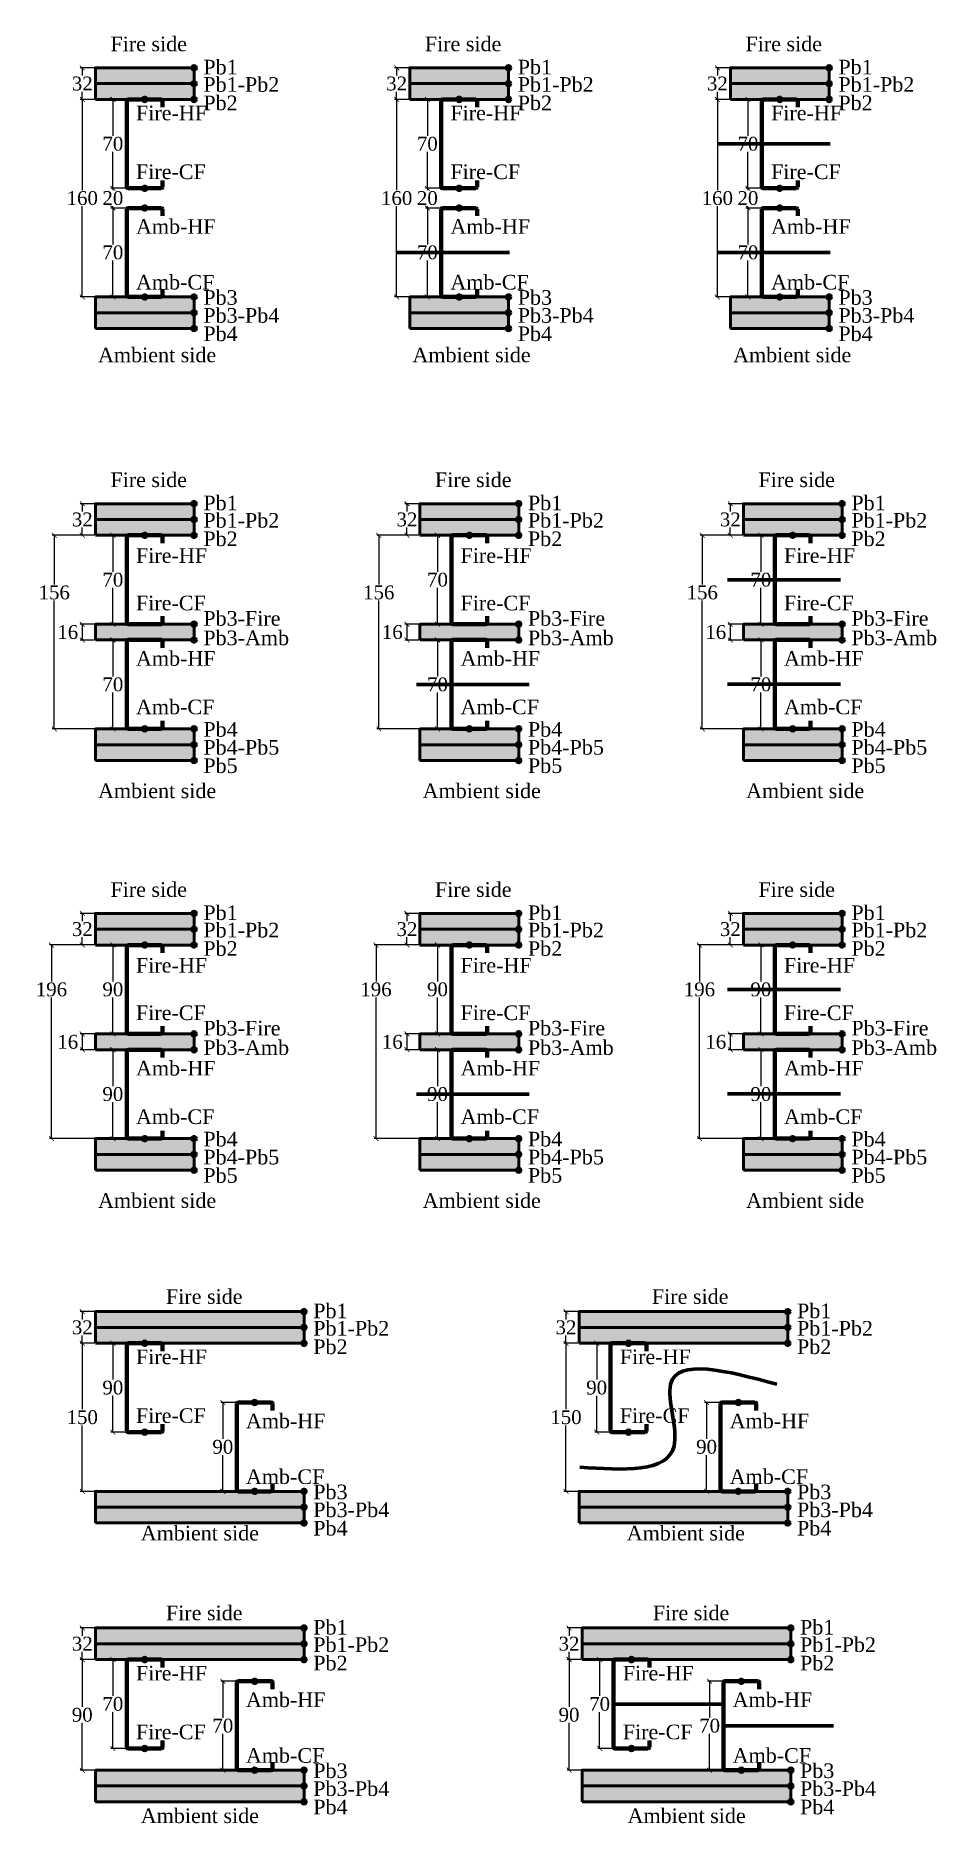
# Model space of a CAD drawing. Header units: millimetres. Extents: x 623 to 1535, y 50 to 1860.
import ezdxf

# ---------------------------------------------------------------- set-up
doc = ezdxf.new("R2010")
doc.units = ezdxf.units.MM
doc.header["$PDMODE"] = 34
doc.layers.get('0').update_dxf_attribs({"lineweight": 9})
doc.layers.get('Defpoints').update_dxf_attribs({"color": 255})
doc.styles.get("Standard").update_dxf_attribs({"font": 'times.ttf'})
doc.linetypes.add('BATTING', pattern='A,0.00254,-2.54,[134,ltypeshp.shx,S=2.54,R=0,X=-2.54,Y=0],-5.08,[134,ltypeshp.shx,S=2.54,R=180,X=2.54,Y=0],-2.54', length=10.16254)
doc.dimstyles.new('Times new roman', dxfattribs={"dimtxt": 14, "dimasz": 5, "dimexe": 2, "dimexo": 1, "dimgap": 1, "dimtad": 0, "dimtih": 1, "dimtoh": 1, "dimtxsty": 'Standard', "dimblk": 'ARCHTICK', "dimcen": 0, "dimclrd": 256, "dimclre": 256, "dimadec": 0, "dimazin": 0, "dimtfac": 1, "dimtmove": 0, "dimatfit": 3, "dimfxl": 1, "dimlwd": -1, "dimlwe": -1, "dimarcsym": 0})

msp = doc.modelspace()

# ---------------------------------------------------------------- texts
at = {"lineweight": 53, "char_height": 14.7814, "attachment_point": 1}
for s, insert, width in [('Fire side', (698.411, 1859.049), 75.73159), ('Fire side', (1016.831, 1859.049), 75.73159), ('Fire side', (1341.58, 1859.049), 75.73159), ('Pb1', (792.542, 1835.613), 41.76421), ('Pb1', (1110.961, 1835.613), 41.76421), ('Pb1', (1435.71, 1835.613), 41.76421), ('Pb1-Pb2', (792.542, 1817.997), 41.76421), ('Pb1-Pb2', (1110.961, 1817.997), 41.76421), ('Pb1-Pb2', (1435.71, 1817.997), 41.76421), ('Pb2', (792.542, 1799.331), 41.76421), ('Pb2', (1110.961, 1799.331), 41.76421), ('Pb2', (1435.71, 1799.331), 41.76421), ('Fire-HF', (724.316, 1789.115), 41.76421), ('Fire-HF', (1042.735, 1789.115), 41.76421), ('Fire-HF', (1367.484, 1789.115), 41.76421), ('Fire-CF', (724.316, 1729.607), 41.76421), ('Fire-CF', (1042.735, 1729.607), 41.76421), ('Fire-CF', (1367.484, 1729.607), 41.76421), ('Amb-HF', (724.316, 1674.17), 41.76421), ('Amb-HF', (1042.735, 1674.17), 41.76421), ('Amb-HF', (1367.484, 1674.17), 41.76421), ('Amb-CF', (724.316, 1617.774), 41.76421), ('Amb-CF', (1042.735, 1617.774), 41.76421), ('Amb-CF', (1367.484, 1617.774), 41.76421), ('Pb3', (792.542, 1602.348), 41.76421), ('Pb3', (1110.961, 1602.348), 41.76421), ('Pb3', (1435.71, 1602.348), 41.76421), ('Pb3-Pb4', (792.542, 1584.171), 41.76421), ('Pb3-Pb4', (1110.961, 1584.171), 41.76421), ('Pb3-Pb4', (1435.71, 1584.171), 41.76421), ('Pb4', (792.542, 1565.584), 41.76421), ('Pb4', (1110.961, 1565.584), 41.76421), ('Pb4', (1435.71, 1565.584), 41.76421), ('Ambient side', (685.889, 1544.123), 120.25435), ('Ambient side', (1004.309, 1544.123), 120.25435), ('Ambient side', (1329.058, 1544.123), 120.25435), ('Fire side', (698.411, 1417.714), 75.73159), ('Fire side', (1027.162, 1417.714), 75.73159), ('Fire side', (1354.708, 1417.714), 75.73159), ('Pb1', (792.542, 1394.279), 41.76421), ('Pb1', (1121.292, 1394.279), 41.76421), ('Pb1', (1448.838, 1394.279), 41.76421), ('Pb1-Pb2', (792.542, 1376.662), 41.76421), ('Pb1-Pb2', (1121.292, 1376.662), 41.76421), ('Pb1-Pb2', (1448.838, 1376.662), 41.76421), ('Pb2', (792.542, 1357.997), 41.76421), ('Pb2', (1121.292, 1357.997), 41.76421), ('Pb2', (1448.838, 1357.997), 41.76421), ('Fire-HF', (724.316, 1341.017), 41.76421), ('Fire-HF', (1053.066, 1341.017), 41.76421), ('Fire-HF', (1380.612, 1341.017), 41.76421), ('Fire-CF', (724.316, 1292.955), 41.76421), ('Fire-CF', (1053.066, 1292.955), 41.76421), ('Fire-CF', (1380.612, 1292.955), 41.76421), ('Pb3-Fire', (792.542, 1277.392), 97.47246), ('Pb3-Fire', (1121.292, 1277.392), 97.47246), ('Pb3-Fire', (1448.838, 1277.392), 97.47246), ('Pb3-Amb', (792.542, 1257.621), 41.76421), ('Pb3-Amb', (1121.292, 1257.621), 41.76421), ('Pb3-Amb', (1448.838, 1257.621), 41.76421), ('Amb-HF', (724.316, 1236.835), 41.76421), ('Amb-HF', (1053.066, 1236.835), 41.76421), ('Amb-HF', (1380.612, 1236.835), 41.76421), ('Amb-CF', (724.316, 1187.724), 41.76421), ('Amb-CF', (1053.066, 1187.724), 41.76421), ('Amb-CF', (1380.612, 1187.724), 41.76421), ('Pb4', (792.542, 1165.013), 41.76421), ('Pb4', (1121.292, 1165.013), 41.76421), ('Pb4', (1448.838, 1165.013), 41.76421), ('Pb4-Pb5', (792.542, 1146.837), 41.76421), ('Pb4-Pb5', (1121.292, 1146.837), 41.76421), ('Pb4-Pb5', (1448.838, 1146.837), 41.76421), ('Pb5', (792.542, 1128.25), 41.76421), ('Pb5', (1121.292, 1128.25), 41.76421), ('Pb5', (1448.838, 1128.25), 41.76421), ('Ambient side', (685.889, 1102.788), 120.25435), ('Ambient side', (1014.64, 1102.788), 120.25435), ('Ambient side', (1342.186, 1102.788), 120.25435), ('Fire side', (698.411, 1002.837), 75.73159), ('Fire side', (1027.162, 1002.837), 75.73159), ('Fire side', (1354.708, 1002.837), 75.73159), ('Pb1', (792.542, 979.402), 41.76421), ('Pb1', (1121.292, 979.402), 41.76421), ('Pb1', (1448.838, 979.402), 41.76421), ('Pb1-Pb2', (792.542, 961.785), 41.76421), ('Pb1-Pb2', (1121.292, 961.785), 41.76421), ('Pb1-Pb2', (1448.838, 961.785), 41.76421), ('Pb2', (792.542, 943.119), 41.76421), ('Pb2', (1121.292, 943.119), 41.76421), ('Pb2', (1448.838, 943.119), 41.76421), ('Fire-HF', (724.316, 926.14), 41.76421), ('Fire-HF', (1053.066, 926.14), 41.76421), ('Fire-HF', (1380.612, 926.14), 41.76421), ('Fire-CF', (724.316, 878.078), 41.76421), ('Fire-CF', (1053.066, 878.078), 41.76421), ('Fire-CF', (1380.612, 878.078), 41.76421), ('Pb3-Fire', (792.542, 862.514), 97.47246), ('Pb3-Fire', (1121.292, 862.514), 97.47246), ('Pb3-Fire', (1448.838, 862.514), 97.47246), ('Pb3-Amb', (792.542, 842.744), 41.76421), ('Pb3-Amb', (1121.292, 842.744), 41.76421), ('Pb3-Amb', (1448.838, 842.744), 41.76421), ('Amb-HF', (724.316, 821.958), 41.76421), ('Amb-HF', (1053.066, 821.958), 41.76421), ('Amb-HF', (1380.612, 821.958), 41.76421), ('Amb-CF', (724.316, 772.846), 41.76421), ('Amb-CF', (1053.066, 772.846), 41.76421), ('Amb-CF', (1380.612, 772.846), 41.76421), ('Pb4', (792.542, 750.136), 41.76421), ('Pb4', (1121.292, 750.136), 41.76421), ('Pb4', (1448.838, 750.136), 41.76421), ('Pb4-Pb5', (792.542, 731.96), 41.76421), ('Pb4-Pb5', (1121.292, 731.96), 41.76421), ('Pb4-Pb5', (1448.838, 731.96), 41.76421), ('Pb5', (792.542, 713.373), 41.76421), ('Pb5', (1121.292, 713.373), 41.76421), ('Pb5', (1448.838, 713.373), 41.76421), ('Ambient side', (685.889, 687.911), 120.25435), ('Ambient side', (1014.64, 687.911), 120.25435), ('Ambient side', (1342.186, 687.911), 120.25435), ('Fire side', (754.678, 590.725), 75.73159), ('Fire side', (1246.858, 590.725), 75.73159), ('Pb1', (903.87, 576.216), 41.76421), ('Pb1', (1393.803, 576.216), 41.76421), ('Pb1-Pb2', (903.87, 558.599), 41.76421), ('Pb1-Pb2', (1393.803, 558.599), 41.76421), ('Fire-HF', (724.316, 529.718), 41.76421), ('Pb2', (903.87, 539.933), 41.76421), ('Fire-HF', (1214.249, 529.718), 41.76421), ('Pb2', (1393.803, 539.933), 41.76421), ('Fire-CF', (724.316, 470.209), 41.76421), ('Amb-HF', (835.644, 464.772), 41.76421), ('Fire-CF', (1214.249, 470.209), 41.76421), ('Amb-HF', (1325.578, 464.772), 41.76421), ('Amb-CF', (835.644, 408.377), 41.76421), ('Amb-CF', (1325.578, 408.377), 41.76421), ('Pb3', (903.87, 392.95), 41.76421), ('Pb3', (1393.803, 392.95), 41.76421), ('Pb3-Pb4', (903.87, 374.774), 41.76421), ('Pb3-Pb4', (1393.803, 374.774), 41.76421), ('Ambient side', (729.172, 351.183), 120.25435), ('Pb4', (903.87, 356.187), 41.76421), ('Ambient side', (1221.351, 351.183), 120.25435), ('Pb4', (1393.803, 356.187), 41.76421), ('Fire side', (754.678, 270.408), 75.73159), ('Pb1', (903.87, 255.899), 41.76421), ('Fire side', (1247.674, 270.408), 75.73159), ('Pb1', (1396.866, 255.899), 41.76421), ('Pb1-Pb2', (903.87, 238.282), 41.76421), ('Pb1-Pb2', (1396.866, 238.282), 41.76421), ('Pb2', (903.87, 219.616), 41.76421), ('Pb2', (1396.866, 219.616), 41.76421), ('Fire-HF', (724.316, 209.401), 41.76421), ('Fire-HF', (1217.312, 209.401), 41.76421), ('Amb-HF', (835.644, 182.479), 41.76421), ('Amb-HF', (1328.64, 182.479), 41.76421), ('Fire-CF', (724.316, 149.892), 41.76421), ('Fire-CF', (1217.312, 149.892), 41.76421), ('Amb-CF', (835.644, 126.084), 41.76421), ('Amb-CF', (1328.64, 126.084), 41.76421), ('Pb3', (903.87, 110.657), 41.76421), ('Pb3', (1396.866, 110.657), 41.76421), ('Pb3-Pb4', (903.87, 92.481), 41.76421), ('Pb3-Pb4', (1396.866, 92.481), 41.76421), ('Pb4', (903.87, 73.894), 41.76421), ('Pb4', (1396.866, 73.894), 41.76421), ('Ambient side', (729.172, 65.056), 120.25435), ('Ambient side', (1222.168, 65.056), 120.25435)]:
    msp.add_mtext(s, dxfattribs=dict(at, insert=insert, width=width))

# ---------------------------------------------------------------- blocks, each defined once
blk = doc.blocks.new('Stud')
at = {"lineweight": 120}
for p, q in [((4630.2, 1668.9), (4630.2, 1756.4)), ((4631.5, 1757.6), (4665.2, 1757.6)), ((4666.5, 1756.4), (4666.5, 1749.6)), ((4631.5, 1667.6), (4665.2, 1667.6)), ((4666.5, 1675.6), (4666.5, 1668.9))]:
    blk.add_line(p, q, dxfattribs=at)
for centre, start, end in [((4631.5, 1756.4), 90, 180), ((4665.2, 1756.4), 0, 90), ((4631.5, 1668.9), 180, 270), ((4665.2, 1668.9), 270, 0)]:
    blk.add_arc(centre, 1.25, start, end, dxfattribs=at)
blk = doc.blocks.new('_ArchTick')
at = {"color": 0, "linetype": 'ByBlock', "const_width": 0.15}
blk.add_lwpolyline([(-0.5, -0.5), (0.5, 0.5)], dxfattribs=at)
blk = doc.blocks.new('*D154')
at = {"transparency": 16777216}
for p, q in [((715.3, 536.1), (698.9, 536.1)), ((700.9, 536.1), (700.9, 499.2)), ((700.9, 446.1), (700.9, 482.9)), ((715.3, 446.1), (698.9, 446.1))]:
    blk.add_line(p, q, dxfattribs=at)
at = {"layer": 'Defpoints', "color": 0, "lineweight": 53, "transparency": 16777216}
for p in [(716.3, 536.1), (700.9, 446.1), (716.3, 446.1)]:
    blk.add_point(p, dxfattribs=at)
at = {"transparency": 16777216, "xscale": 5, "yscale": 5, "zscale": 5}
for p, rotation in [((700.9, 536.1), 90), ((700.9, 446.1), 270)]:
    blk.add_blockref('_ArchTick', p, dxfattribs=dict(at, rotation=rotation))
at = {"color": 0, "lineweight": 53, "transparency": 16777216, "insert": (700.9, 491.1), "char_height": 14, "attachment_point": 5}
blk.add_mtext('90', dxfattribs=at)
blk = doc.blocks.new('*D155')
at = {"transparency": 16777216}
for p, q in [((826.6, 476.1), (810.3, 476.1)), ((812.3, 476.1), (812.3, 439.2)), ((812.3, 386.1), (812.3, 422.9)), ((826.6, 386.1), (810.3, 386.1))]:
    blk.add_line(p, q, dxfattribs=at)
at = {"layer": 'Defpoints', "color": 0, "lineweight": 53, "transparency": 16777216}
for p in [(827.6, 476.1), (812.3, 386.1), (827.6, 386.1)]:
    blk.add_point(p, dxfattribs=at)
at = {"transparency": 16777216, "xscale": 5, "yscale": 5, "zscale": 5}
for p, rotation in [((812.3, 476.1), 90), ((812.3, 386.1), 270)]:
    blk.add_blockref('_ArchTick', p, dxfattribs=dict(at, rotation=rotation))
at = {"color": 0, "lineweight": 53, "transparency": 16777216, "insert": (812.3, 431.1), "char_height": 14, "attachment_point": 5}
blk.add_mtext('90', dxfattribs=at)
blk = doc.blocks.new('*D156')
at = {"transparency": 16777216}
for p, q in [((682.2, 568.1), (667.9, 568.1)), ((669.9, 568.1), (669.9, 560.2)), ((669.9, 536.1), (669.9, 543.9)), ((682.2, 536.1), (667.9, 536.1))]:
    blk.add_line(p, q, dxfattribs=at)
at = {"layer": 'Defpoints', "color": 0, "lineweight": 53, "transparency": 16777216}
for p in [(683.2, 568.1), (669.9, 536.1), (683.2, 536.1)]:
    blk.add_point(p, dxfattribs=at)
at = {"transparency": 16777216, "xscale": 5, "yscale": 5, "zscale": 5}
for p, rotation in [((669.9, 568.1), 90), ((669.9, 536.1), 270)]:
    blk.add_blockref('_ArchTick', p, dxfattribs=dict(at, rotation=rotation))
at = {"color": 0, "lineweight": 53, "transparency": 16777216, "insert": (669.9, 552.1), "char_height": 14, "attachment_point": 5}
blk.add_mtext('32', dxfattribs=at)
blk = doc.blocks.new('*D150')
at = {"transparency": 16777216}
for p, q in [((715.3, 1354.1), (698.9, 1354.1)), ((700.9, 1354.1), (700.9, 1317.3)), ((700.9, 1264.1), (700.9, 1301)), ((715.3, 1264.1), (698.9, 1264.1))]:
    blk.add_line(p, q, dxfattribs=at)
at = {"layer": 'Defpoints', "color": 0, "lineweight": 53, "transparency": 16777216}
for p in [(716.3, 1354.1), (700.9, 1264.1), (716.3, 1264.1)]:
    blk.add_point(p, dxfattribs=at)
at = {"transparency": 16777216, "xscale": 5, "yscale": 5, "zscale": 5}
for p, rotation in [((700.9, 1354.1), 90), ((700.9, 1264.1), 270)]:
    blk.add_blockref('_ArchTick', p, dxfattribs=dict(at, rotation=rotation))
at = {"color": 0, "lineweight": 53, "transparency": 16777216, "insert": (700.9, 1309.1), "char_height": 14, "attachment_point": 5}
blk.add_mtext('70', dxfattribs=at)
blk = doc.blocks.new('*D151')
at = {"transparency": 16777216}
for p, q in [((715.3, 1248.1), (698.9, 1248.1)), ((700.9, 1248.1), (700.9, 1211.3)), ((700.9, 1158.1), (700.9, 1195)), ((715.3, 1158.1), (698.9, 1158.1))]:
    blk.add_line(p, q, dxfattribs=at)
at = {"layer": 'Defpoints', "color": 0, "lineweight": 53, "transparency": 16777216}
for p in [(716.3, 1248.1), (700.9, 1158.1), (716.3, 1158.1)]:
    blk.add_point(p, dxfattribs=at)
at = {"transparency": 16777216, "xscale": 5, "yscale": 5, "zscale": 5}
for p, rotation in [((700.9, 1248.1), 90), ((700.9, 1158.1), 270)]:
    blk.add_blockref('_ArchTick', p, dxfattribs=dict(at, rotation=rotation))
at = {"color": 0, "lineweight": 53, "transparency": 16777216, "insert": (700.9, 1203.1), "char_height": 14, "attachment_point": 5}
blk.add_mtext('70', dxfattribs=at)
blk = doc.blocks.new('*D152')
at = {"transparency": 16777216}
for p, q in [((682.2, 1386.1), (667.9, 1386.1)), ((669.9, 1386.1), (669.9, 1378.3)), ((669.9, 1354.1), (669.9, 1362)), ((682.2, 1354.1), (667.9, 1354.1))]:
    blk.add_line(p, q, dxfattribs=at)
at = {"layer": 'Defpoints', "color": 0, "lineweight": 53, "transparency": 16777216}
for p in [(683.2, 1386.1), (669.9, 1354.1), (683.2, 1354.1)]:
    blk.add_point(p, dxfattribs=at)
at = {"transparency": 16777216, "xscale": 5, "yscale": 5, "zscale": 5}
for p, rotation in [((669.9, 1386.1), 90), ((669.9, 1354.1), 270)]:
    blk.add_blockref('_ArchTick', p, dxfattribs=dict(at, rotation=rotation))
at = {"color": 0, "lineweight": 53, "transparency": 16777216, "insert": (669.9, 1370.1), "char_height": 14, "attachment_point": 5}
blk.add_mtext('32', dxfattribs=at)
blk = doc.blocks.new('*D153')
at = {"transparency": 16777216}
for p, q in [((682.2, 536.1), (667.9, 536.1)), ((669.9, 536.1), (669.9, 469.2)), ((669.9, 386.1), (669.9, 452.9)), ((682.2, 386.1), (667.9, 386.1))]:
    blk.add_line(p, q, dxfattribs=at)
at = {"layer": 'Defpoints', "color": 0, "lineweight": 53, "transparency": 16777216}
for p in [(683.2, 536.1), (669.9, 386.1), (683.2, 386.1)]:
    blk.add_point(p, dxfattribs=at)
at = {"transparency": 16777216, "xscale": 5, "yscale": 5, "zscale": 5}
for p, rotation in [((669.9, 536.1), 90), ((669.9, 386.1), 270)]:
    blk.add_blockref('_ArchTick', p, dxfattribs=dict(at, rotation=rotation))
at = {"color": 0, "lineweight": 53, "transparency": 16777216, "insert": (669.9, 461.1), "char_height": 14, "attachment_point": 5}
blk.add_mtext('150', dxfattribs=at)
blk = doc.blocks.new('*D157')
at = {"transparency": 16777216}
for p, q in [((715.3, 1795.5), (698.9, 1795.5)), ((700.9, 1795.5), (700.9, 1758.6)), ((700.9, 1705.5), (700.9, 1742.3)), ((715.3, 1705.5), (698.9, 1705.5))]:
    blk.add_line(p, q, dxfattribs=at)
at = {"layer": 'Defpoints', "color": 0, "lineweight": 53, "transparency": 16777216}
for p in [(716.3, 1795.5), (700.9, 1705.5), (716.3, 1705.5)]:
    blk.add_point(p, dxfattribs=at)
at = {"transparency": 16777216, "xscale": 5, "yscale": 5, "zscale": 5}
for p, rotation in [((700.9, 1795.5), 90), ((700.9, 1705.5), 270)]:
    blk.add_blockref('_ArchTick', p, dxfattribs=dict(at, rotation=rotation))
at = {"color": 0, "lineweight": 53, "transparency": 16777216, "insert": (700.9, 1750.5), "char_height": 14, "attachment_point": 5}
blk.add_mtext('70', dxfattribs=at)
blk = doc.blocks.new('*D158')
at = {"transparency": 16777216}
for p, q in [((715.3, 1705.5), (698.9, 1705.5)), ((700.9, 1705.5), (700.9, 1703.6)), ((715.3, 1685.5), (698.9, 1685.5)), ((700.9, 1685.5), (700.9, 1687.3))]:
    blk.add_line(p, q, dxfattribs=at)
at = {"layer": 'Defpoints', "color": 0, "lineweight": 53, "transparency": 16777216}
for p in [(716.3, 1705.5), (700.9, 1685.5), (716.3, 1685.5)]:
    blk.add_point(p, dxfattribs=at)
at = {"transparency": 16777216, "xscale": 5, "yscale": 5, "zscale": 5}
for p, rotation in [((700.9, 1705.5), 90), ((700.9, 1685.5), 270)]:
    blk.add_blockref('_ArchTick', p, dxfattribs=dict(at, rotation=rotation))
at = {"color": 0, "lineweight": 53, "transparency": 16777216, "insert": (700.9, 1695.5), "char_height": 14, "attachment_point": 5}
blk.add_mtext('20', dxfattribs=at)
blk = doc.blocks.new('*D159')
at = {"transparency": 16777216}
for p, q in [((715.3, 1685.5), (698.9, 1685.5)), ((700.9, 1685.5), (700.9, 1648.6)), ((700.9, 1595.5), (700.9, 1632.3)), ((715.3, 1595.5), (698.9, 1595.5))]:
    blk.add_line(p, q, dxfattribs=at)
at = {"layer": 'Defpoints', "color": 0, "lineweight": 53, "transparency": 16777216}
for p in [(716.3, 1685.5), (700.9, 1595.5), (716.3, 1595.5)]:
    blk.add_point(p, dxfattribs=at)
at = {"transparency": 16777216, "xscale": 5, "yscale": 5, "zscale": 5}
for p, rotation in [((700.9, 1685.5), 90), ((700.9, 1595.5), 270)]:
    blk.add_blockref('_ArchTick', p, dxfattribs=dict(at, rotation=rotation))
at = {"color": 0, "lineweight": 53, "transparency": 16777216, "insert": (700.9, 1640.5), "char_height": 14, "attachment_point": 5}
blk.add_mtext('70', dxfattribs=at)
blk = doc.blocks.new('*D160')
at = {"transparency": 16777216}
for p, q in [((682.2, 1827.5), (667.9, 1827.5)), ((669.9, 1827.5), (669.9, 1819.6)), ((682.2, 1795.5), (667.9, 1795.5)), ((669.9, 1795.5), (669.9, 1803.3))]:
    blk.add_line(p, q, dxfattribs=at)
at = {"layer": 'Defpoints', "color": 0, "lineweight": 53, "transparency": 16777216}
for p in [(683.2, 1827.5), (669.9, 1795.5), (683.2, 1795.5)]:
    blk.add_point(p, dxfattribs=at)
at = {"transparency": 16777216, "xscale": 5, "yscale": 5, "zscale": 5}
for p, rotation in [((669.9, 1827.5), 90), ((669.9, 1795.5), 270)]:
    blk.add_blockref('_ArchTick', p, dxfattribs=dict(at, rotation=rotation))
at = {"color": 0, "lineweight": 53, "transparency": 16777216, "insert": (669.9, 1811.5), "char_height": 14, "attachment_point": 5}
blk.add_mtext('32', dxfattribs=at)
blk = doc.blocks.new('*D161')
at = {"transparency": 16777216}
for p, q in [((682.2, 1264.1), (667.9, 1264.1)), ((669.9, 1264.1), (669.9, 1248.1)), ((682.2, 1248.1), (667.9, 1248.1))]:
    blk.add_line(p, q, dxfattribs=at)
at = {"layer": 'Defpoints', "color": 0, "lineweight": 53, "transparency": 16777216}
for p in [(683.2, 1264.1), (669.9, 1248.1), (683.2, 1248.1)]:
    blk.add_point(p, dxfattribs=at)
at = {"transparency": 16777216, "xscale": 5, "yscale": 5, "zscale": 5}
for p, rotation in [((669.9, 1264.1), 90), ((669.9, 1248.1), 270)]:
    blk.add_blockref('_ArchTick', p, dxfattribs=dict(at, rotation=rotation))
at = {"color": 0, "lineweight": 53, "transparency": 16777216, "insert": (655.2, 1256.1), "char_height": 14, "attachment_point": 5}
blk.add_mtext('16', dxfattribs=at)
blk = doc.blocks.new('*D189')
at = {"transparency": 16777216}
for p, q in [((682.2, 1795.5), (667.9, 1795.5)), ((669.9, 1795.5), (669.9, 1703.6)), ((669.9, 1595.5), (669.9, 1687.3)), ((682.2, 1595.5), (667.9, 1595.5))]:
    blk.add_line(p, q, dxfattribs=at)
at = {"layer": 'Defpoints', "color": 0, "lineweight": 53, "transparency": 16777216}
for p in [(683.2, 1795.5), (669.9, 1595.5), (683.2, 1595.5)]:
    blk.add_point(p, dxfattribs=at)
at = {"transparency": 16777216, "xscale": 5, "yscale": 5, "zscale": 5}
for p, rotation in [((669.9, 1795.5), 90), ((669.9, 1595.5), 270)]:
    blk.add_blockref('_ArchTick', p, dxfattribs=dict(at, rotation=rotation))
at = {"color": 0, "lineweight": 53, "transparency": 16777216, "insert": (669.9, 1695.5), "char_height": 14, "attachment_point": 5}
blk.add_mtext('160', dxfattribs=at)
blk = doc.blocks.new('*D190')
at = {"transparency": 16777216}
for p, q in [((1033.7, 1795.5), (1017.4, 1795.5)), ((1019.4, 1795.5), (1019.4, 1758.6)), ((1019.4, 1705.5), (1019.4, 1742.3)), ((1033.7, 1705.5), (1017.4, 1705.5))]:
    blk.add_line(p, q, dxfattribs=at)
at = {"layer": 'Defpoints', "color": 0, "lineweight": 53, "transparency": 16777216}
for p in [(1034.7, 1795.5), (1019.4, 1705.5), (1034.7, 1705.5)]:
    blk.add_point(p, dxfattribs=at)
at = {"transparency": 16777216, "xscale": 5, "yscale": 5, "zscale": 5}
for p, rotation in [((1019.4, 1795.5), 90), ((1019.4, 1705.5), 270)]:
    blk.add_blockref('_ArchTick', p, dxfattribs=dict(at, rotation=rotation))
at = {"color": 0, "lineweight": 53, "transparency": 16777216, "insert": (1019.4, 1750.5), "char_height": 14, "attachment_point": 5}
blk.add_mtext('70', dxfattribs=at)
blk = doc.blocks.new('*D191')
at = {"transparency": 16777216}
for p, q in [((1033.7, 1705.5), (1017.4, 1705.5)), ((1019.4, 1705.5), (1019.4, 1703.6)), ((1033.7, 1685.5), (1017.4, 1685.5)), ((1019.4, 1685.5), (1019.4, 1687.3))]:
    blk.add_line(p, q, dxfattribs=at)
at = {"layer": 'Defpoints', "color": 0, "lineweight": 53, "transparency": 16777216}
for p in [(1034.7, 1705.5), (1019.4, 1685.5), (1034.7, 1685.5)]:
    blk.add_point(p, dxfattribs=at)
at = {"transparency": 16777216, "xscale": 5, "yscale": 5, "zscale": 5}
for p, rotation in [((1019.4, 1705.5), 90), ((1019.4, 1685.5), 270)]:
    blk.add_blockref('_ArchTick', p, dxfattribs=dict(at, rotation=rotation))
at = {"color": 0, "lineweight": 53, "transparency": 16777216, "insert": (1019.4, 1695.5), "char_height": 14, "attachment_point": 5}
blk.add_mtext('20', dxfattribs=at)
blk = doc.blocks.new('*D192')
at = {"transparency": 16777216}
for p, q in [((1033.7, 1685.5), (1017.4, 1685.5)), ((1019.4, 1685.5), (1019.4, 1648.6)), ((1019.4, 1595.5), (1019.4, 1632.3)), ((1033.7, 1595.5), (1017.4, 1595.5))]:
    blk.add_line(p, q, dxfattribs=at)
at = {"layer": 'Defpoints', "color": 0, "lineweight": 53, "transparency": 16777216}
for p in [(1034.7, 1685.5), (1019.4, 1595.5), (1034.7, 1595.5)]:
    blk.add_point(p, dxfattribs=at)
at = {"transparency": 16777216, "xscale": 5, "yscale": 5, "zscale": 5}
for p, rotation in [((1019.4, 1685.5), 90), ((1019.4, 1595.5), 270)]:
    blk.add_blockref('_ArchTick', p, dxfattribs=dict(at, rotation=rotation))
at = {"color": 0, "lineweight": 53, "transparency": 16777216, "insert": (1019.4, 1640.5), "char_height": 14, "attachment_point": 5}
blk.add_mtext('70', dxfattribs=at)
blk = doc.blocks.new('*D193')
at = {"transparency": 16777216}
for p, q in [((1000.6, 1827.5), (986.3, 1827.5)), ((988.3, 1827.5), (988.3, 1819.6)), ((1000.6, 1795.5), (986.3, 1795.5)), ((988.3, 1795.5), (988.3, 1803.3))]:
    blk.add_line(p, q, dxfattribs=at)
at = {"layer": 'Defpoints', "color": 0, "lineweight": 53, "transparency": 16777216}
for p in [(1001.6, 1827.5), (988.3, 1795.5), (1001.6, 1795.5)]:
    blk.add_point(p, dxfattribs=at)
at = {"transparency": 16777216, "xscale": 5, "yscale": 5, "zscale": 5}
for p, rotation in [((988.3, 1827.5), 90), ((988.3, 1795.5), 270)]:
    blk.add_blockref('_ArchTick', p, dxfattribs=dict(at, rotation=rotation))
at = {"color": 0, "lineweight": 53, "transparency": 16777216, "insert": (988.3, 1811.5), "char_height": 14, "attachment_point": 5}
blk.add_mtext('32', dxfattribs=at)
blk = doc.blocks.new('*D194')
at = {"transparency": 16777216}
for p, q in [((1000.6, 1795.5), (986.3, 1795.5)), ((988.3, 1795.5), (988.3, 1703.6)), ((988.3, 1595.5), (988.3, 1687.3)), ((1000.6, 1595.5), (986.3, 1595.5))]:
    blk.add_line(p, q, dxfattribs=at)
at = {"layer": 'Defpoints', "color": 0, "lineweight": 53, "transparency": 16777216}
for p in [(1001.6, 1795.5), (988.3, 1595.5), (1001.6, 1595.5)]:
    blk.add_point(p, dxfattribs=at)
at = {"transparency": 16777216, "xscale": 5, "yscale": 5, "zscale": 5}
for p, rotation in [((988.3, 1795.5), 90), ((988.3, 1595.5), 270)]:
    blk.add_blockref('_ArchTick', p, dxfattribs=dict(at, rotation=rotation))
at = {"color": 0, "lineweight": 53, "transparency": 16777216, "insert": (988.3, 1695.5), "char_height": 14, "attachment_point": 5}
blk.add_mtext('160', dxfattribs=at)
blk = doc.blocks.new('*D195')
at = {"transparency": 16777216}
for p, q in [((1358.5, 1795.5), (1342.1, 1795.5)), ((1344.1, 1795.5), (1344.1, 1758.6)), ((1344.1, 1705.5), (1344.1, 1742.3)), ((1358.5, 1705.5), (1342.1, 1705.5))]:
    blk.add_line(p, q, dxfattribs=at)
at = {"layer": 'Defpoints', "color": 0, "lineweight": 53, "transparency": 16777216}
for p in [(1359.5, 1795.5), (1344.1, 1705.5), (1359.5, 1705.5)]:
    blk.add_point(p, dxfattribs=at)
at = {"transparency": 16777216, "xscale": 5, "yscale": 5, "zscale": 5}
for p, rotation in [((1344.1, 1795.5), 90), ((1344.1, 1705.5), 270)]:
    blk.add_blockref('_ArchTick', p, dxfattribs=dict(at, rotation=rotation))
at = {"color": 0, "lineweight": 53, "transparency": 16777216, "insert": (1344.1, 1750.5), "char_height": 14, "attachment_point": 5}
blk.add_mtext('70', dxfattribs=at)
blk = doc.blocks.new('*D196')
at = {"transparency": 16777216}
for p, q in [((1358.5, 1705.5), (1342.1, 1705.5)), ((1344.1, 1705.5), (1344.1, 1703.6)), ((1358.5, 1685.5), (1342.1, 1685.5)), ((1344.1, 1685.5), (1344.1, 1687.3))]:
    blk.add_line(p, q, dxfattribs=at)
at = {"layer": 'Defpoints', "color": 0, "lineweight": 53, "transparency": 16777216}
for p in [(1359.5, 1705.5), (1344.1, 1685.5), (1359.5, 1685.5)]:
    blk.add_point(p, dxfattribs=at)
at = {"transparency": 16777216, "xscale": 5, "yscale": 5, "zscale": 5}
for p, rotation in [((1344.1, 1705.5), 90), ((1344.1, 1685.5), 270)]:
    blk.add_blockref('_ArchTick', p, dxfattribs=dict(at, rotation=rotation))
at = {"color": 0, "lineweight": 53, "transparency": 16777216, "insert": (1344.1, 1695.5), "char_height": 14, "attachment_point": 5}
blk.add_mtext('20', dxfattribs=at)
blk = doc.blocks.new('*D197')
at = {"transparency": 16777216}
for p, q in [((1358.5, 1685.5), (1342.1, 1685.5)), ((1344.1, 1685.5), (1344.1, 1648.6)), ((1344.1, 1595.5), (1344.1, 1632.3)), ((1358.5, 1595.5), (1342.1, 1595.5))]:
    blk.add_line(p, q, dxfattribs=at)
at = {"layer": 'Defpoints', "color": 0, "lineweight": 53, "transparency": 16777216}
for p in [(1359.5, 1685.5), (1344.1, 1595.5), (1359.5, 1595.5)]:
    blk.add_point(p, dxfattribs=at)
at = {"transparency": 16777216, "xscale": 5, "yscale": 5, "zscale": 5}
for p, rotation in [((1344.1, 1685.5), 90), ((1344.1, 1595.5), 270)]:
    blk.add_blockref('_ArchTick', p, dxfattribs=dict(at, rotation=rotation))
at = {"color": 0, "lineweight": 53, "transparency": 16777216, "insert": (1344.1, 1640.5), "char_height": 14, "attachment_point": 5}
blk.add_mtext('70', dxfattribs=at)
blk = doc.blocks.new('*D198')
at = {"transparency": 16777216}
for p, q in [((1325.3, 1827.5), (1311.1, 1827.5)), ((1313.1, 1827.5), (1313.1, 1819.6)), ((1325.3, 1795.5), (1311.1, 1795.5)), ((1313.1, 1795.5), (1313.1, 1803.3))]:
    blk.add_line(p, q, dxfattribs=at)
at = {"layer": 'Defpoints', "color": 0, "lineweight": 53, "transparency": 16777216}
for p in [(1326.3, 1827.5), (1313.1, 1795.5), (1326.3, 1795.5)]:
    blk.add_point(p, dxfattribs=at)
at = {"transparency": 16777216, "xscale": 5, "yscale": 5, "zscale": 5}
for p, rotation in [((1313.1, 1827.5), 90), ((1313.1, 1795.5), 270)]:
    blk.add_blockref('_ArchTick', p, dxfattribs=dict(at, rotation=rotation))
at = {"color": 0, "lineweight": 53, "transparency": 16777216, "insert": (1313.1, 1811.5), "char_height": 14, "attachment_point": 5}
blk.add_mtext('32', dxfattribs=at)
blk = doc.blocks.new('*D199')
at = {"transparency": 16777216}
for p, q in [((1325.3, 1795.5), (1311.1, 1795.5)), ((1313.1, 1795.5), (1313.1, 1703.6)), ((1313.1, 1595.5), (1313.1, 1687.3)), ((1325.3, 1595.5), (1311.1, 1595.5))]:
    blk.add_line(p, q, dxfattribs=at)
at = {"layer": 'Defpoints', "color": 0, "lineweight": 53, "transparency": 16777216}
for p in [(1326.3, 1795.5), (1313.1, 1595.5), (1326.3, 1595.5)]:
    blk.add_point(p, dxfattribs=at)
at = {"transparency": 16777216, "xscale": 5, "yscale": 5, "zscale": 5}
for p, rotation in [((1313.1, 1795.5), 90), ((1313.1, 1595.5), 270)]:
    blk.add_blockref('_ArchTick', p, dxfattribs=dict(at, rotation=rotation))
at = {"color": 0, "lineweight": 53, "transparency": 16777216, "insert": (1313.1, 1695.5), "char_height": 14, "attachment_point": 5}
blk.add_mtext('160', dxfattribs=at)
blk = doc.blocks.new('*D200')
at = {"transparency": 16777216}
for p, q in [((1044, 1354.1), (1027.7, 1354.1)), ((1029.7, 1354.1), (1029.7, 1317.3)), ((1029.7, 1264.1), (1029.7, 1301)), ((1044, 1264.1), (1027.7, 1264.1))]:
    blk.add_line(p, q, dxfattribs=at)
at = {"layer": 'Defpoints', "color": 0, "lineweight": 53, "transparency": 16777216}
for p in [(1045, 1354.1), (1029.7, 1264.1), (1045, 1264.1)]:
    blk.add_point(p, dxfattribs=at)
at = {"transparency": 16777216, "xscale": 5, "yscale": 5, "zscale": 5}
for p, rotation in [((1029.7, 1354.1), 90), ((1029.7, 1264.1), 270)]:
    blk.add_blockref('_ArchTick', p, dxfattribs=dict(at, rotation=rotation))
at = {"color": 0, "lineweight": 53, "transparency": 16777216, "insert": (1029.7, 1309.1), "char_height": 14, "attachment_point": 5}
blk.add_mtext('70', dxfattribs=at)
blk = doc.blocks.new('*D201')
at = {"transparency": 16777216}
for p, q in [((1044, 1248.1), (1027.7, 1248.1)), ((1029.7, 1248.1), (1029.7, 1211.3)), ((1029.7, 1158.1), (1029.7, 1195)), ((1044, 1158.1), (1027.7, 1158.1))]:
    blk.add_line(p, q, dxfattribs=at)
at = {"layer": 'Defpoints', "color": 0, "lineweight": 53, "transparency": 16777216}
for p in [(1045, 1248.1), (1029.7, 1158.1), (1045, 1158.1)]:
    blk.add_point(p, dxfattribs=at)
at = {"transparency": 16777216, "xscale": 5, "yscale": 5, "zscale": 5}
for p, rotation in [((1029.7, 1248.1), 90), ((1029.7, 1158.1), 270)]:
    blk.add_blockref('_ArchTick', p, dxfattribs=dict(at, rotation=rotation))
at = {"color": 0, "lineweight": 53, "transparency": 16777216, "insert": (1029.7, 1203.1), "char_height": 14, "attachment_point": 5}
blk.add_mtext('70', dxfattribs=at)
blk = doc.blocks.new('*D202')
at = {"transparency": 16777216}
for p, q in [((1010.9, 1386.1), (996.7, 1386.1)), ((998.7, 1386.1), (998.7, 1378.3)), ((998.7, 1354.1), (998.7, 1362)), ((1010.9, 1354.1), (996.7, 1354.1))]:
    blk.add_line(p, q, dxfattribs=at)
at = {"layer": 'Defpoints', "color": 0, "lineweight": 53, "transparency": 16777216}
for p in [(1011.9, 1386.1), (998.7, 1354.1), (1011.9, 1354.1)]:
    blk.add_point(p, dxfattribs=at)
at = {"transparency": 16777216, "xscale": 5, "yscale": 5, "zscale": 5}
for p, rotation in [((998.7, 1386.1), 90), ((998.7, 1354.1), 270)]:
    blk.add_blockref('_ArchTick', p, dxfattribs=dict(at, rotation=rotation))
at = {"color": 0, "lineweight": 53, "transparency": 16777216, "insert": (998.7, 1370.1), "char_height": 14, "attachment_point": 5}
blk.add_mtext('32', dxfattribs=at)
blk = doc.blocks.new('*D203')
at = {"transparency": 16777216}
for p, q in [((1010.9, 1264.1), (996.7, 1264.1)), ((998.7, 1264.1), (998.7, 1248.1)), ((1010.9, 1248.1), (996.7, 1248.1))]:
    blk.add_line(p, q, dxfattribs=at)
at = {"layer": 'Defpoints', "color": 0, "lineweight": 53, "transparency": 16777216}
for p in [(1011.9, 1264.1), (998.7, 1248.1), (1011.9, 1248.1)]:
    blk.add_point(p, dxfattribs=at)
at = {"transparency": 16777216, "xscale": 5, "yscale": 5, "zscale": 5}
for p, rotation in [((998.7, 1264.1), 90), ((998.7, 1248.1), 270)]:
    blk.add_blockref('_ArchTick', p, dxfattribs=dict(at, rotation=rotation))
at = {"color": 0, "lineweight": 53, "transparency": 16777216, "insert": (983.9, 1256.1), "char_height": 14, "attachment_point": 5}
blk.add_mtext('16', dxfattribs=at)
blk = doc.blocks.new('*D204')
at = {"transparency": 16777216}
for p, q in [((1371.6, 1354.1), (1355.2, 1354.1)), ((1357.2, 1354.1), (1357.2, 1317.3)), ((1357.2, 1264.1), (1357.2, 1301)), ((1371.6, 1264.1), (1355.2, 1264.1))]:
    blk.add_line(p, q, dxfattribs=at)
at = {"layer": 'Defpoints', "color": 0, "lineweight": 53, "transparency": 16777216}
for p in [(1372.6, 1354.1), (1357.2, 1264.1), (1372.6, 1264.1)]:
    blk.add_point(p, dxfattribs=at)
at = {"transparency": 16777216, "xscale": 5, "yscale": 5, "zscale": 5}
for p, rotation in [((1357.2, 1354.1), 90), ((1357.2, 1264.1), 270)]:
    blk.add_blockref('_ArchTick', p, dxfattribs=dict(at, rotation=rotation))
at = {"color": 0, "lineweight": 53, "transparency": 16777216, "insert": (1357.2, 1309.1), "char_height": 14, "attachment_point": 5}
blk.add_mtext('70', dxfattribs=at)
blk = doc.blocks.new('*D205')
at = {"transparency": 16777216}
for p, q in [((1371.6, 1248.1), (1355.2, 1248.1)), ((1357.2, 1248.1), (1357.2, 1211.3)), ((1357.2, 1158.1), (1357.2, 1195)), ((1371.6, 1158.1), (1355.2, 1158.1))]:
    blk.add_line(p, q, dxfattribs=at)
at = {"layer": 'Defpoints', "color": 0, "lineweight": 53, "transparency": 16777216}
for p in [(1372.6, 1248.1), (1357.2, 1158.1), (1372.6, 1158.1)]:
    blk.add_point(p, dxfattribs=at)
at = {"transparency": 16777216, "xscale": 5, "yscale": 5, "zscale": 5}
for p, rotation in [((1357.2, 1248.1), 90), ((1357.2, 1158.1), 270)]:
    blk.add_blockref('_ArchTick', p, dxfattribs=dict(at, rotation=rotation))
at = {"color": 0, "lineweight": 53, "transparency": 16777216, "insert": (1357.2, 1203.1), "char_height": 14, "attachment_point": 5}
blk.add_mtext('70', dxfattribs=at)
blk = doc.blocks.new('*D206')
at = {"transparency": 16777216}
for p, q in [((1338.5, 1386.1), (1324.2, 1386.1)), ((1326.2, 1386.1), (1326.2, 1378.3)), ((1326.2, 1354.1), (1326.2, 1362)), ((1338.5, 1354.1), (1324.2, 1354.1))]:
    blk.add_line(p, q, dxfattribs=at)
at = {"layer": 'Defpoints', "color": 0, "lineweight": 53, "transparency": 16777216}
for p in [(1339.5, 1386.1), (1326.2, 1354.1), (1339.5, 1354.1)]:
    blk.add_point(p, dxfattribs=at)
at = {"transparency": 16777216, "xscale": 5, "yscale": 5, "zscale": 5}
for p, rotation in [((1326.2, 1386.1), 90), ((1326.2, 1354.1), 270)]:
    blk.add_blockref('_ArchTick', p, dxfattribs=dict(at, rotation=rotation))
at = {"color": 0, "lineweight": 53, "transparency": 16777216, "insert": (1326.2, 1370.1), "char_height": 14, "attachment_point": 5}
blk.add_mtext('32', dxfattribs=at)
blk = doc.blocks.new('*D207')
at = {"transparency": 16777216}
for p, q in [((1338.5, 1264.1), (1324.2, 1264.1)), ((1326.2, 1264.1), (1326.2, 1248.1)), ((1338.5, 1248.1), (1324.2, 1248.1))]:
    blk.add_line(p, q, dxfattribs=at)
at = {"layer": 'Defpoints', "color": 0, "lineweight": 53, "transparency": 16777216}
for p in [(1339.5, 1264.1), (1326.2, 1248.1), (1339.5, 1248.1)]:
    blk.add_point(p, dxfattribs=at)
at = {"transparency": 16777216, "xscale": 5, "yscale": 5, "zscale": 5}
for p, rotation in [((1326.2, 1264.1), 90), ((1326.2, 1248.1), 270)]:
    blk.add_blockref('_ArchTick', p, dxfattribs=dict(at, rotation=rotation))
at = {"color": 0, "lineweight": 53, "transparency": 16777216, "insert": (1311.5, 1256.1), "char_height": 14, "attachment_point": 5}
blk.add_mtext('16', dxfattribs=at)
blk = doc.blocks.new('*D208')
at = {"transparency": 16777216}
for p, q in [((715.3, 939.3), (698.9, 939.3)), ((700.9, 939.3), (700.9, 902.4)), ((700.9, 849.3), (700.9, 886.1)), ((715.3, 849.3), (698.9, 849.3))]:
    blk.add_line(p, q, dxfattribs=at)
at = {"layer": 'Defpoints', "color": 0, "lineweight": 53, "transparency": 16777216}
for p in [(716.3, 939.3), (700.9, 849.3), (716.3, 849.3)]:
    blk.add_point(p, dxfattribs=at)
at = {"transparency": 16777216, "xscale": 5, "yscale": 5, "zscale": 5}
for p, rotation in [((700.9, 939.3), 90), ((700.9, 849.3), 270)]:
    blk.add_blockref('_ArchTick', p, dxfattribs=dict(at, rotation=rotation))
at = {"color": 0, "lineweight": 53, "transparency": 16777216, "insert": (700.9, 894.3), "char_height": 14, "attachment_point": 5}
blk.add_mtext('90', dxfattribs=at)
blk = doc.blocks.new('*D209')
at = {"transparency": 16777216}
for p, q in [((715.3, 833.3), (698.9, 833.3)), ((700.9, 833.3), (700.9, 796.4)), ((700.9, 743.3), (700.9, 780.1)), ((715.3, 743.3), (698.9, 743.3))]:
    blk.add_line(p, q, dxfattribs=at)
at = {"layer": 'Defpoints', "color": 0, "lineweight": 53, "transparency": 16777216}
for p in [(716.3, 833.3), (700.9, 743.3), (716.3, 743.3)]:
    blk.add_point(p, dxfattribs=at)
at = {"transparency": 16777216, "xscale": 5, "yscale": 5, "zscale": 5}
for p, rotation in [((700.9, 833.3), 90), ((700.9, 743.3), 270)]:
    blk.add_blockref('_ArchTick', p, dxfattribs=dict(at, rotation=rotation))
at = {"color": 0, "lineweight": 53, "transparency": 16777216, "insert": (700.9, 788.3), "char_height": 14, "attachment_point": 5}
blk.add_mtext('90', dxfattribs=at)
blk = doc.blocks.new('*D210')
at = {"transparency": 16777216}
for p, q in [((682.2, 971.3), (667.9, 971.3)), ((669.9, 971.3), (669.9, 963.4)), ((669.9, 939.3), (669.9, 947.1)), ((682.2, 939.3), (667.9, 939.3))]:
    blk.add_line(p, q, dxfattribs=at)
at = {"layer": 'Defpoints', "color": 0, "lineweight": 53, "transparency": 16777216}
for p in [(683.2, 971.3), (669.9, 939.3), (683.2, 939.3)]:
    blk.add_point(p, dxfattribs=at)
at = {"transparency": 16777216, "xscale": 5, "yscale": 5, "zscale": 5}
for p, rotation in [((669.9, 971.3), 90), ((669.9, 939.3), 270)]:
    blk.add_blockref('_ArchTick', p, dxfattribs=dict(at, rotation=rotation))
at = {"color": 0, "lineweight": 53, "transparency": 16777216, "insert": (669.9, 955.3), "char_height": 14, "attachment_point": 5}
blk.add_mtext('32', dxfattribs=at)
blk = doc.blocks.new('*D211')
at = {"transparency": 16777216}
for p, q in [((682.2, 849.3), (667.9, 849.3)), ((682.2, 833.3), (667.9, 833.3)), ((669.9, 849.3), (669.9, 833.3))]:
    blk.add_line(p, q, dxfattribs=at)
at = {"layer": 'Defpoints', "color": 0, "lineweight": 53, "transparency": 16777216}
for p in [(669.9, 833.3), (683.2, 849.3), (683.2, 833.3)]:
    blk.add_point(p, dxfattribs=at)
at = {"transparency": 16777216, "xscale": 5, "yscale": 5, "zscale": 5}
for p, rotation in [((669.9, 849.3), 90), ((669.9, 833.3), 270)]:
    blk.add_blockref('_ArchTick', p, dxfattribs=dict(at, rotation=rotation))
at = {"color": 0, "lineweight": 53, "transparency": 16777216, "insert": (655.2, 841.2), "char_height": 14, "attachment_point": 5}
blk.add_mtext('16', dxfattribs=at)
blk = doc.blocks.new('*D212')
at = {"transparency": 16777216}
for p, q in [((1044, 939.3), (1027.7, 939.3)), ((1029.7, 939.3), (1029.7, 902.4)), ((1029.7, 849.3), (1029.7, 886.1)), ((1044, 849.3), (1027.7, 849.3))]:
    blk.add_line(p, q, dxfattribs=at)
at = {"layer": 'Defpoints', "color": 0, "lineweight": 53, "transparency": 16777216}
for p in [(1045, 939.3), (1029.7, 849.3), (1045, 849.3)]:
    blk.add_point(p, dxfattribs=at)
at = {"transparency": 16777216, "xscale": 5, "yscale": 5, "zscale": 5}
for p, rotation in [((1029.7, 939.3), 90), ((1029.7, 849.3), 270)]:
    blk.add_blockref('_ArchTick', p, dxfattribs=dict(at, rotation=rotation))
at = {"color": 0, "lineweight": 53, "transparency": 16777216, "insert": (1029.7, 894.3), "char_height": 14, "attachment_point": 5}
blk.add_mtext('90', dxfattribs=at)
blk = doc.blocks.new('*D213')
at = {"transparency": 16777216}
for p, q in [((1044, 833.3), (1027.7, 833.3)), ((1029.7, 833.3), (1029.7, 796.4)), ((1029.7, 743.3), (1029.7, 780.1)), ((1044, 743.3), (1027.7, 743.3))]:
    blk.add_line(p, q, dxfattribs=at)
at = {"layer": 'Defpoints', "color": 0, "lineweight": 53, "transparency": 16777216}
for p in [(1045, 833.3), (1029.7, 743.3), (1045, 743.3)]:
    blk.add_point(p, dxfattribs=at)
at = {"transparency": 16777216, "xscale": 5, "yscale": 5, "zscale": 5}
for p, rotation in [((1029.7, 833.3), 90), ((1029.7, 743.3), 270)]:
    blk.add_blockref('_ArchTick', p, dxfattribs=dict(at, rotation=rotation))
at = {"color": 0, "lineweight": 53, "transparency": 16777216, "insert": (1029.7, 788.3), "char_height": 14, "attachment_point": 5}
blk.add_mtext('90', dxfattribs=at)
blk = doc.blocks.new('*D214')
at = {"transparency": 16777216}
for p, q in [((1010.9, 971.3), (996.7, 971.3)), ((998.7, 971.3), (998.7, 963.4)), ((998.7, 939.3), (998.7, 947.1)), ((1010.9, 939.3), (996.7, 939.3))]:
    blk.add_line(p, q, dxfattribs=at)
at = {"layer": 'Defpoints', "color": 0, "lineweight": 53, "transparency": 16777216}
for p in [(1011.9, 971.3), (998.7, 939.3), (1011.9, 939.3)]:
    blk.add_point(p, dxfattribs=at)
at = {"transparency": 16777216, "xscale": 5, "yscale": 5, "zscale": 5}
for p, rotation in [((998.7, 971.3), 90), ((998.7, 939.3), 270)]:
    blk.add_blockref('_ArchTick', p, dxfattribs=dict(at, rotation=rotation))
at = {"color": 0, "lineweight": 53, "transparency": 16777216, "insert": (998.7, 955.3), "char_height": 14, "attachment_point": 5}
blk.add_mtext('32', dxfattribs=at)
blk = doc.blocks.new('*D215')
at = {"transparency": 16777216}
for p, q in [((1010.9, 849.3), (996.7, 849.3)), ((1010.9, 833.3), (996.7, 833.3)), ((998.7, 849.3), (998.7, 833.3))]:
    blk.add_line(p, q, dxfattribs=at)
at = {"layer": 'Defpoints', "color": 0, "lineweight": 53, "transparency": 16777216}
for p in [(998.7, 833.3), (1011.9, 849.3), (1011.9, 833.3)]:
    blk.add_point(p, dxfattribs=at)
at = {"transparency": 16777216, "xscale": 5, "yscale": 5, "zscale": 5}
for p, rotation in [((998.7, 849.3), 90), ((998.7, 833.3), 270)]:
    blk.add_blockref('_ArchTick', p, dxfattribs=dict(at, rotation=rotation))
at = {"color": 0, "lineweight": 53, "transparency": 16777216, "insert": (983.9, 841.2), "char_height": 14, "attachment_point": 5}
blk.add_mtext('16', dxfattribs=at)
blk = doc.blocks.new('*D216')
at = {"transparency": 16777216}
for p, q in [((1371.6, 939.3), (1355.2, 939.3)), ((1357.2, 939.3), (1357.2, 902.4)), ((1357.2, 849.3), (1357.2, 886.1)), ((1371.6, 849.3), (1355.2, 849.3))]:
    blk.add_line(p, q, dxfattribs=at)
at = {"layer": 'Defpoints', "color": 0, "lineweight": 53, "transparency": 16777216}
for p in [(1372.6, 939.3), (1357.2, 849.3), (1372.6, 849.3)]:
    blk.add_point(p, dxfattribs=at)
at = {"transparency": 16777216, "xscale": 5, "yscale": 5, "zscale": 5}
for p, rotation in [((1357.2, 939.3), 90), ((1357.2, 849.3), 270)]:
    blk.add_blockref('_ArchTick', p, dxfattribs=dict(at, rotation=rotation))
at = {"color": 0, "lineweight": 53, "transparency": 16777216, "insert": (1357.2, 894.3), "char_height": 14, "attachment_point": 5}
blk.add_mtext('90', dxfattribs=at)
blk = doc.blocks.new('*D217')
at = {"transparency": 16777216}
for p, q in [((1371.6, 833.3), (1355.2, 833.3)), ((1357.2, 833.3), (1357.2, 796.4)), ((1357.2, 743.3), (1357.2, 780.1)), ((1371.6, 743.3), (1355.2, 743.3))]:
    blk.add_line(p, q, dxfattribs=at)
at = {"layer": 'Defpoints', "color": 0, "lineweight": 53, "transparency": 16777216}
for p in [(1372.6, 833.3), (1357.2, 743.3), (1372.6, 743.3)]:
    blk.add_point(p, dxfattribs=at)
at = {"transparency": 16777216, "xscale": 5, "yscale": 5, "zscale": 5}
for p, rotation in [((1357.2, 833.3), 90), ((1357.2, 743.3), 270)]:
    blk.add_blockref('_ArchTick', p, dxfattribs=dict(at, rotation=rotation))
at = {"color": 0, "lineweight": 53, "transparency": 16777216, "insert": (1357.2, 788.3), "char_height": 14, "attachment_point": 5}
blk.add_mtext('90', dxfattribs=at)
blk = doc.blocks.new('*D218')
at = {"transparency": 16777216}
for p, q in [((1338.5, 971.3), (1324.2, 971.3)), ((1326.2, 971.3), (1326.2, 963.4)), ((1326.2, 939.3), (1326.2, 947.1)), ((1338.5, 939.3), (1324.2, 939.3))]:
    blk.add_line(p, q, dxfattribs=at)
at = {"layer": 'Defpoints', "color": 0, "lineweight": 53, "transparency": 16777216}
for p in [(1339.5, 971.3), (1326.2, 939.3), (1339.5, 939.3)]:
    blk.add_point(p, dxfattribs=at)
at = {"transparency": 16777216, "xscale": 5, "yscale": 5, "zscale": 5}
for p, rotation in [((1326.2, 971.3), 90), ((1326.2, 939.3), 270)]:
    blk.add_blockref('_ArchTick', p, dxfattribs=dict(at, rotation=rotation))
at = {"color": 0, "lineweight": 53, "transparency": 16777216, "insert": (1326.2, 955.3), "char_height": 14, "attachment_point": 5}
blk.add_mtext('32', dxfattribs=at)
blk = doc.blocks.new('*D219')
at = {"transparency": 16777216}
for p, q in [((1338.5, 849.3), (1324.2, 849.3)), ((1338.5, 833.3), (1324.2, 833.3)), ((1326.2, 849.3), (1326.2, 833.3))]:
    blk.add_line(p, q, dxfattribs=at)
at = {"layer": 'Defpoints', "color": 0, "lineweight": 53, "transparency": 16777216}
for p in [(1326.2, 833.3), (1339.5, 849.3), (1339.5, 833.3)]:
    blk.add_point(p, dxfattribs=at)
at = {"transparency": 16777216, "xscale": 5, "yscale": 5, "zscale": 5}
for p, rotation in [((1326.2, 849.3), 90), ((1326.2, 833.3), 270)]:
    blk.add_blockref('_ArchTick', p, dxfattribs=dict(at, rotation=rotation))
at = {"color": 0, "lineweight": 53, "transparency": 16777216, "insert": (1311.5, 841.2), "char_height": 14, "attachment_point": 5}
blk.add_mtext('16', dxfattribs=at)
blk = doc.blocks.new('*D220')
at = {"transparency": 16777216}
for p, q in [((1205.2, 536.1), (1188.9, 536.1)), ((1190.9, 536.1), (1190.9, 499.2)), ((1190.9, 446.1), (1190.9, 482.9)), ((1205.2, 446.1), (1188.9, 446.1))]:
    blk.add_line(p, q, dxfattribs=at)
at = {"layer": 'Defpoints', "color": 0, "lineweight": 53, "transparency": 16777216}
for p in [(1206.2, 536.1), (1190.9, 446.1), (1206.2, 446.1)]:
    blk.add_point(p, dxfattribs=at)
at = {"transparency": 16777216, "xscale": 5, "yscale": 5, "zscale": 5}
for p, rotation in [((1190.9, 536.1), 90), ((1190.9, 446.1), 270)]:
    blk.add_blockref('_ArchTick', p, dxfattribs=dict(at, rotation=rotation))
at = {"color": 0, "lineweight": 53, "transparency": 16777216, "insert": (1190.9, 491.1), "char_height": 14, "attachment_point": 5}
blk.add_mtext('90', dxfattribs=at)
blk = doc.blocks.new('*D221')
at = {"transparency": 16777216}
for p, q in [((1316.6, 476.1), (1300.2, 476.1)), ((1302.2, 476.1), (1302.2, 439.2)), ((1302.2, 386.1), (1302.2, 422.9)), ((1316.6, 386.1), (1300.2, 386.1))]:
    blk.add_line(p, q, dxfattribs=at)
at = {"layer": 'Defpoints', "color": 0, "lineweight": 53, "transparency": 16777216}
for p in [(1317.6, 476.1), (1302.2, 386.1), (1317.6, 386.1)]:
    blk.add_point(p, dxfattribs=at)
at = {"transparency": 16777216, "xscale": 5, "yscale": 5, "zscale": 5}
for p, rotation in [((1302.2, 476.1), 90), ((1302.2, 386.1), 270)]:
    blk.add_blockref('_ArchTick', p, dxfattribs=dict(at, rotation=rotation))
at = {"color": 0, "lineweight": 53, "transparency": 16777216, "insert": (1302.2, 431.1), "char_height": 14, "attachment_point": 5}
blk.add_mtext('90', dxfattribs=at)
blk = doc.blocks.new('*D222')
at = {"transparency": 16777216}
for p, q in [((1172.1, 568.1), (1157.8, 568.1)), ((1159.8, 568.1), (1159.8, 560.2)), ((1159.8, 536.1), (1159.8, 543.9)), ((1172.1, 536.1), (1157.8, 536.1))]:
    blk.add_line(p, q, dxfattribs=at)
at = {"layer": 'Defpoints', "color": 0, "lineweight": 53, "transparency": 16777216}
for p in [(1173.1, 568.1), (1159.8, 536.1), (1173.1, 536.1)]:
    blk.add_point(p, dxfattribs=at)
at = {"transparency": 16777216, "xscale": 5, "yscale": 5, "zscale": 5}
for p, rotation in [((1159.8, 568.1), 90), ((1159.8, 536.1), 270)]:
    blk.add_blockref('_ArchTick', p, dxfattribs=dict(at, rotation=rotation))
at = {"color": 0, "lineweight": 53, "transparency": 16777216, "insert": (1159.8, 552.1), "char_height": 14, "attachment_point": 5}
blk.add_mtext('32', dxfattribs=at)
blk = doc.blocks.new('*D223')
at = {"transparency": 16777216}
for p, q in [((1172.1, 536.1), (1157.8, 536.1)), ((1159.8, 536.1), (1159.8, 469.2)), ((1159.8, 386.1), (1159.8, 452.9)), ((1172.1, 386.1), (1157.8, 386.1))]:
    blk.add_line(p, q, dxfattribs=at)
at = {"layer": 'Defpoints', "color": 0, "lineweight": 53, "transparency": 16777216}
for p in [(1173.1, 536.1), (1159.8, 386.1), (1173.1, 386.1)]:
    blk.add_point(p, dxfattribs=at)
at = {"transparency": 16777216, "xscale": 5, "yscale": 5, "zscale": 5}
for p, rotation in [((1159.8, 536.1), 90), ((1159.8, 386.1), 270)]:
    blk.add_blockref('_ArchTick', p, dxfattribs=dict(at, rotation=rotation))
at = {"color": 0, "lineweight": 53, "transparency": 16777216, "insert": (1159.8, 461.1), "char_height": 14, "attachment_point": 5}
blk.add_mtext('150', dxfattribs=at)
blk = doc.blocks.new('*D224')
at = {"transparency": 16777216}
for p, q in [((715.3, 215.8), (698.9, 215.8)), ((700.9, 215.8), (700.9, 178.9)), ((700.9, 125.8), (700.9, 162.6)), ((715.3, 125.8), (698.9, 125.8))]:
    blk.add_line(p, q, dxfattribs=at)
at = {"layer": 'Defpoints', "color": 0, "lineweight": 53, "transparency": 16777216}
for p in [(716.3, 215.8), (700.9, 125.8), (716.3, 125.8)]:
    blk.add_point(p, dxfattribs=at)
at = {"transparency": 16777216, "xscale": 5, "yscale": 5, "zscale": 5}
for p, rotation in [((700.9, 215.8), 90), ((700.9, 125.8), 270)]:
    blk.add_blockref('_ArchTick', p, dxfattribs=dict(at, rotation=rotation))
at = {"color": 0, "lineweight": 53, "transparency": 16777216, "insert": (700.9, 170.8), "char_height": 14, "attachment_point": 5}
blk.add_mtext('70', dxfattribs=at)
blk = doc.blocks.new('*D225')
at = {"transparency": 16777216}
for p, q in [((826.6, 193.8), (810.3, 193.8)), ((812.3, 193.8), (812.3, 156.9)), ((812.3, 103.8), (812.3, 140.6)), ((826.6, 103.8), (810.3, 103.8))]:
    blk.add_line(p, q, dxfattribs=at)
at = {"layer": 'Defpoints', "color": 0, "lineweight": 53, "transparency": 16777216}
for p in [(827.6, 193.8), (812.3, 103.8), (827.6, 103.8)]:
    blk.add_point(p, dxfattribs=at)
at = {"transparency": 16777216, "xscale": 5, "yscale": 5, "zscale": 5}
for p, rotation in [((812.3, 193.8), 90), ((812.3, 103.8), 270)]:
    blk.add_blockref('_ArchTick', p, dxfattribs=dict(at, rotation=rotation))
at = {"color": 0, "lineweight": 53, "transparency": 16777216, "insert": (812.3, 148.8), "char_height": 14, "attachment_point": 5}
blk.add_mtext('70', dxfattribs=at)
blk = doc.blocks.new('*D226')
at = {"transparency": 16777216}
for p, q in [((682.2, 247.8), (667.9, 247.8)), ((669.9, 247.8), (669.9, 239.9)), ((669.9, 215.8), (669.9, 223.6)), ((682.2, 215.8), (667.9, 215.8))]:
    blk.add_line(p, q, dxfattribs=at)
at = {"layer": 'Defpoints', "color": 0, "lineweight": 53, "transparency": 16777216}
for p in [(683.2, 247.8), (669.9, 215.8), (683.2, 215.8)]:
    blk.add_point(p, dxfattribs=at)
at = {"transparency": 16777216, "xscale": 5, "yscale": 5, "zscale": 5}
for p, rotation in [((669.9, 247.8), 90), ((669.9, 215.8), 270)]:
    blk.add_blockref('_ArchTick', p, dxfattribs=dict(at, rotation=rotation))
at = {"color": 0, "lineweight": 53, "transparency": 16777216, "insert": (669.9, 231.8), "char_height": 14, "attachment_point": 5}
blk.add_mtext('32', dxfattribs=at)
blk = doc.blocks.new('*D227')
at = {"transparency": 16777216}
for p, q in [((682.2, 215.8), (667.9, 215.8)), ((669.9, 215.8), (669.9, 167.9)), ((669.9, 103.8), (669.9, 151.6)), ((682.2, 103.8), (667.9, 103.8))]:
    blk.add_line(p, q, dxfattribs=at)
at = {"layer": 'Defpoints', "color": 0, "lineweight": 53, "transparency": 16777216}
for p in [(683.2, 215.8), (669.9, 103.8), (683.2, 103.8)]:
    blk.add_point(p, dxfattribs=at)
at = {"transparency": 16777216, "xscale": 5, "yscale": 5, "zscale": 5}
for p, rotation in [((669.9, 215.8), 90), ((669.9, 103.8), 270)]:
    blk.add_blockref('_ArchTick', p, dxfattribs=dict(at, rotation=rotation))
at = {"color": 0, "lineweight": 53, "transparency": 16777216, "insert": (669.9, 159.8), "char_height": 14, "attachment_point": 5}
blk.add_mtext('90', dxfattribs=at)
blk = doc.blocks.new('*D232')
at = {"transparency": 16777216}
for p, q in [((1208.3, 215.8), (1191.9, 215.8)), ((1193.9, 215.8), (1193.9, 178.9)), ((1193.9, 125.8), (1193.9, 162.6)), ((1208.3, 125.8), (1191.9, 125.8))]:
    blk.add_line(p, q, dxfattribs=at)
at = {"layer": 'Defpoints', "color": 0, "lineweight": 53, "transparency": 16777216}
for p in [(1209.3, 215.8), (1193.9, 125.8), (1209.3, 125.8)]:
    blk.add_point(p, dxfattribs=at)
at = {"transparency": 16777216, "xscale": 5, "yscale": 5, "zscale": 5}
for p, rotation in [((1193.9, 215.8), 90), ((1193.9, 125.8), 270)]:
    blk.add_blockref('_ArchTick', p, dxfattribs=dict(at, rotation=rotation))
at = {"color": 0, "lineweight": 53, "transparency": 16777216, "insert": (1193.9, 170.8), "char_height": 14, "attachment_point": 5}
blk.add_mtext('70', dxfattribs=at)
blk = doc.blocks.new('*D233')
at = {"transparency": 16777216}
for p, q in [((1319.6, 193.8), (1303.3, 193.8)), ((1305.3, 193.8), (1305.3, 156.9)), ((1305.3, 103.8), (1305.3, 140.6)), ((1319.6, 103.8), (1303.3, 103.8))]:
    blk.add_line(p, q, dxfattribs=at)
at = {"layer": 'Defpoints', "color": 0, "lineweight": 53, "transparency": 16777216}
for p in [(1320.6, 193.8), (1305.3, 103.8), (1320.6, 103.8)]:
    blk.add_point(p, dxfattribs=at)
at = {"transparency": 16777216, "xscale": 5, "yscale": 5, "zscale": 5}
for p, rotation in [((1305.3, 193.8), 90), ((1305.3, 103.8), 270)]:
    blk.add_blockref('_ArchTick', p, dxfattribs=dict(at, rotation=rotation))
at = {"color": 0, "lineweight": 53, "transparency": 16777216, "insert": (1305.3, 148.8), "char_height": 14, "attachment_point": 5}
blk.add_mtext('70', dxfattribs=at)
blk = doc.blocks.new('*D234')
at = {"transparency": 16777216}
for p, q in [((1175.2, 247.8), (1160.9, 247.8)), ((1162.9, 247.8), (1162.9, 239.9)), ((1162.9, 215.8), (1162.9, 223.6)), ((1175.2, 215.8), (1160.9, 215.8))]:
    blk.add_line(p, q, dxfattribs=at)
at = {"layer": 'Defpoints', "color": 0, "lineweight": 53, "transparency": 16777216}
for p in [(1176.2, 247.8), (1162.9, 215.8), (1176.2, 215.8)]:
    blk.add_point(p, dxfattribs=at)
at = {"transparency": 16777216, "xscale": 5, "yscale": 5, "zscale": 5}
for p, rotation in [((1162.9, 247.8), 90), ((1162.9, 215.8), 270)]:
    blk.add_blockref('_ArchTick', p, dxfattribs=dict(at, rotation=rotation))
at = {"color": 0, "lineweight": 53, "transparency": 16777216, "insert": (1162.9, 231.8), "char_height": 14, "attachment_point": 5}
blk.add_mtext('32', dxfattribs=at)
blk = doc.blocks.new('*D235')
at = {"transparency": 16777216}
for p, q in [((1175.2, 215.8), (1160.9, 215.8)), ((1162.9, 215.8), (1162.9, 167.9)), ((1162.9, 103.8), (1162.9, 151.6)), ((1175.2, 103.8), (1160.9, 103.8))]:
    blk.add_line(p, q, dxfattribs=at)
at = {"layer": 'Defpoints', "color": 0, "lineweight": 53, "transparency": 16777216}
for p in [(1176.2, 215.8), (1162.9, 103.8), (1176.2, 103.8)]:
    blk.add_point(p, dxfattribs=at)
at = {"transparency": 16777216, "xscale": 5, "yscale": 5, "zscale": 5}
for p, rotation in [((1162.9, 215.8), 90), ((1162.9, 103.8), 270)]:
    blk.add_blockref('_ArchTick', p, dxfattribs=dict(at, rotation=rotation))
at = {"color": 0, "lineweight": 53, "transparency": 16777216, "insert": (1162.9, 159.8), "char_height": 14, "attachment_point": 5}
blk.add_mtext('90', dxfattribs=at)
blk = doc.blocks.new('*D236')
at = {"transparency": 16777216}
for p, q in [((682.2, 1354.1), (639.5, 1354.1)), ((641.5, 1354.1), (641.5, 1304.4)), ((641.5, 1158.1), (641.5, 1288.1)), ((682.2, 1158.1), (639.5, 1158.1))]:
    blk.add_line(p, q, dxfattribs=at)
at = {"layer": 'Defpoints', "color": 0, "lineweight": 53, "transparency": 16777216}
for p in [(683.2, 1354.1), (641.5, 1158.1), (683.2, 1158.1)]:
    blk.add_point(p, dxfattribs=at)
at = {"transparency": 16777216, "xscale": 5, "yscale": 5, "zscale": 5}
for p, rotation in [((641.5, 1354.1), 90), ((641.5, 1158.1), 270)]:
    blk.add_blockref('_ArchTick', p, dxfattribs=dict(at, rotation=rotation))
at = {"color": 0, "lineweight": 53, "transparency": 16777216, "insert": (641.5, 1296.2), "char_height": 14, "attachment_point": 5}
blk.add_mtext('156', dxfattribs=at)
blk = doc.blocks.new('*D241')
at = {"transparency": 16777216}
for p, q in [((682.2, 939.3), (636.7, 939.3)), ((638.7, 939.3), (638.7, 902.5)), ((638.7, 743.3), (638.7, 886.2)), ((682.2, 743.3), (636.7, 743.3))]:
    blk.add_line(p, q, dxfattribs=at)
at = {"layer": 'Defpoints', "color": 0, "lineweight": 53, "transparency": 16777216}
for p in [(683.2, 939.3), (638.7, 743.3), (683.2, 743.3)]:
    blk.add_point(p, dxfattribs=at)
at = {"transparency": 16777216, "xscale": 5, "yscale": 5, "zscale": 5}
for p, rotation in [((638.7, 939.3), 90), ((638.7, 743.3), 270)]:
    blk.add_blockref('_ArchTick', p, dxfattribs=dict(at, rotation=rotation))
at = {"color": 0, "lineweight": 53, "transparency": 16777216, "insert": (638.7, 894.3), "char_height": 14, "attachment_point": 5}
blk.add_mtext('196', dxfattribs=at)
blk = doc.blocks.new('*D242')
at = {"transparency": 16777216}
for p, q in [((1010.9, 939.3), (965.4, 939.3)), ((967.4, 939.3), (967.4, 902.5)), ((967.4, 743.3), (967.4, 886.2)), ((1010.9, 743.3), (965.4, 743.3))]:
    blk.add_line(p, q, dxfattribs=at)
at = {"layer": 'Defpoints', "color": 0, "lineweight": 53, "transparency": 16777216}
for p in [(1011.9, 939.3), (967.4, 743.3), (1011.9, 743.3)]:
    blk.add_point(p, dxfattribs=at)
at = {"transparency": 16777216, "xscale": 5, "yscale": 5, "zscale": 5}
for p, rotation in [((967.4, 939.3), 90), ((967.4, 743.3), 270)]:
    blk.add_blockref('_ArchTick', p, dxfattribs=dict(at, rotation=rotation))
at = {"color": 0, "lineweight": 53, "transparency": 16777216, "insert": (967.4, 894.3), "char_height": 14, "attachment_point": 5}
blk.add_mtext('196', dxfattribs=at)
blk = doc.blocks.new('*D243')
at = {"transparency": 16777216}
for p, q in [((1338.5, 939.3), (1293, 939.3)), ((1295, 939.3), (1295, 902.5)), ((1295, 743.3), (1295, 886.2)), ((1338.5, 743.3), (1293, 743.3))]:
    blk.add_line(p, q, dxfattribs=at)
at = {"layer": 'Defpoints', "color": 0, "lineweight": 53, "transparency": 16777216}
for p in [(1339.5, 939.3), (1295, 743.3), (1339.5, 743.3)]:
    blk.add_point(p, dxfattribs=at)
at = {"transparency": 16777216, "xscale": 5, "yscale": 5, "zscale": 5}
for p, rotation in [((1295, 939.3), 90), ((1295, 743.3), 270)]:
    blk.add_blockref('_ArchTick', p, dxfattribs=dict(at, rotation=rotation))
at = {"color": 0, "lineweight": 53, "transparency": 16777216, "insert": (1295, 894.3), "char_height": 14, "attachment_point": 5}
blk.add_mtext('196', dxfattribs=at)
blk = doc.blocks.new('*D244')
at = {"transparency": 16777216}
for p, q in [((1010.9, 1354.1), (968.2, 1354.1)), ((970.2, 1354.1), (970.2, 1304.4)), ((970.2, 1158.1), (970.2, 1288.1)), ((1010.9, 1158.1), (968.2, 1158.1))]:
    blk.add_line(p, q, dxfattribs=at)
at = {"layer": 'Defpoints', "color": 0, "lineweight": 53, "transparency": 16777216}
for p in [(1011.9, 1354.1), (970.2, 1158.1), (1011.9, 1158.1)]:
    blk.add_point(p, dxfattribs=at)
at = {"transparency": 16777216, "xscale": 5, "yscale": 5, "zscale": 5}
for p, rotation in [((970.2, 1354.1), 90), ((970.2, 1158.1), 270)]:
    blk.add_blockref('_ArchTick', p, dxfattribs=dict(at, rotation=rotation))
at = {"color": 0, "lineweight": 53, "transparency": 16777216, "insert": (970.2, 1296.2), "char_height": 14, "attachment_point": 5}
blk.add_mtext('156', dxfattribs=at)
blk = doc.blocks.new('*D245')
at = {"transparency": 16777216}
for p, q in [((1338.5, 1354.1), (1295.8, 1354.1)), ((1297.8, 1354.1), (1297.8, 1304.4)), ((1297.8, 1158.1), (1297.8, 1288.1)), ((1338.5, 1158.1), (1295.8, 1158.1))]:
    blk.add_line(p, q, dxfattribs=at)
at = {"layer": 'Defpoints', "color": 0, "lineweight": 53, "transparency": 16777216}
for p in [(1339.5, 1354.1), (1297.8, 1158.1), (1339.5, 1158.1)]:
    blk.add_point(p, dxfattribs=at)
at = {"transparency": 16777216, "xscale": 5, "yscale": 5, "zscale": 5}
for p, rotation in [((1297.8, 1354.1), 90), ((1297.8, 1158.1), 270)]:
    blk.add_blockref('_ArchTick', p, dxfattribs=dict(at, rotation=rotation))
at = {"color": 0, "lineweight": 53, "transparency": 16777216, "insert": (1297.8, 1296.2), "char_height": 14, "attachment_point": 5}
blk.add_mtext('156', dxfattribs=at)

# ---------------------------------------------------------------- dimensions: what is measured, and where the dimension line sits
at = {"lineweight": 53}
for base, p1, p2, picture, middle in [((669.901, 1795.467), (683.168, 1827.467), (683.168, 1795.467), '*D160', (669.901, 1811.467)), ((988.32, 1795.467), (1001.587, 1827.467), (1001.587, 1795.467), '*D193', (988.32, 1811.467)), ((1313.069, 1795.467), (1326.336, 1827.467), (1326.336, 1795.467), '*D198', (1313.069, 1811.467)), ((669.901, 1354.133), (683.168, 1386.133), (683.168, 1354.133), '*D152', (669.901, 1370.133)), ((998.651, 1354.133), (1011.918, 1386.133), (1011.918, 1354.133), '*D202', (998.651, 1370.133)), ((1326.197, 1354.133), (1339.464, 1386.133), (1339.464, 1354.133), '*D206', (1326.197, 1370.133)), ((669.901, 939.256), (683.168, 971.256), (683.168, 939.256), '*D210', (669.901, 955.256)), ((998.651, 939.256), (1011.918, 971.256), (1011.918, 939.256), '*D214', (998.651, 955.256)), ((1326.197, 939.256), (1339.464, 971.256), (1339.464, 939.256), '*D218', (1326.197, 955.256)), ((700.946, 849.256), (716.293, 939.256), (716.293, 849.256), '*D208', (700.946, 894.256)), ((1029.696, 849.256), (1045.043, 939.256), (1045.043, 849.256), '*D212', (1029.696, 894.256)), ((1357.242, 849.256), (1372.589, 939.256), (1372.589, 849.256), '*D216', (1357.242, 894.256)), ((669.901, 536.07), (683.168, 568.07), (683.168, 536.07), '*D156', (669.901, 552.07)), ((1159.834, 536.07), (1173.101, 568.07), (1173.101, 536.07), '*D222', (1159.834, 552.07)), ((669.901, 386.07), (683.168, 536.07), (683.168, 386.07), '*D153', (669.901, 461.07)), ((700.946, 446.07), (716.293, 536.07), (716.293, 446.07), '*D154', (700.946, 491.07)), ((1159.834, 386.07), (1173.101, 536.07), (1173.101, 386.07), '*D223', (1159.834, 461.07)), ((1190.879, 446.07), (1206.226, 536.07), (1206.226, 446.07), '*D220', (1190.879, 491.07)), ((669.901, 215.753), (683.168, 247.753), (683.168, 215.753), '*D226', (669.901, 231.753)), ((1162.897, 215.753), (1176.164, 247.753), (1176.164, 215.753), '*D234', (1162.897, 231.753))]:
    dim = msp.add_linear_dim(base=base, p1=p1, p2=p2, angle=90, dimstyle='Times new roman', dxfattribs=at)
    dim.commit()
    dim.dimension.update_dxf_attribs({"geometry": picture, "text_midpoint": middle})
for base, p1, p2, text, picture, middle in [((669.901, 1595.467), (683.168, 1795.467), (683.168, 1595.467), '160', '*D189', (669.901, 1695.467)), ((700.946, 1705.467), (716.293, 1795.467), (716.293, 1705.467), '70', '*D157', (700.946, 1750.467)), ((988.32, 1595.467), (1001.587, 1795.467), (1001.587, 1595.467), '160', '*D194', (988.32, 1695.467)), ((1019.365, 1705.467), (1034.712, 1795.467), (1034.712, 1705.467), '70', '*D190', (1019.365, 1750.467)), ((1313.069, 1595.467), (1326.336, 1795.467), (1326.336, 1595.467), '160', '*D199', (1313.069, 1695.467)), ((1344.114, 1705.467), (1359.461, 1795.467), (1359.461, 1705.467), '70', '*D195', (1344.114, 1750.467)), ((700.946, 1264.133), (716.293, 1354.133), (716.293, 1264.133), '70', '*D150', (700.946, 1309.133)), ((1029.696, 1264.133), (1045.043, 1354.133), (1045.043, 1264.133), '70', '*D200', (1029.696, 1309.133)), ((1357.242, 1264.133), (1372.589, 1354.133), (1372.589, 1264.133), '70', '*D204', (1357.242, 1309.133)), ((669.901, 103.777), (683.168, 215.753), (683.168, 103.777), '90', '*D227', (669.901, 159.765)), ((700.946, 125.753), (716.293, 215.753), (716.293, 125.753), '70', '*D224', (700.946, 170.753)), ((1162.897, 103.777), (1176.164, 215.753), (1176.164, 103.777), '90', '*D235', (1162.897, 159.765)), ((1193.942, 125.753), (1209.289, 215.753), (1209.289, 125.753), '70', '*D232', (1193.942, 170.753))]:
    dim = msp.add_linear_dim(base=base, p1=p1, p2=p2, angle=90, text=text, dimstyle='Times new roman', dxfattribs=at)
    dim.commit()
    dim.dimension.update_dxf_attribs({"geometry": picture, "text_midpoint": middle})
for base, p1, p2, picture, middle in [((700.946, 1685.467), (716.293, 1705.467), (716.293, 1685.467), '*D158', (700.946, 1695.467)), ((1019.365, 1685.467), (1034.712, 1705.467), (1034.712, 1685.467), '*D191', (1019.365, 1695.467)), ((1344.114, 1685.467), (1359.461, 1705.467), (1359.461, 1685.467), '*D196', (1344.114, 1695.467)), ((700.946, 743.256), (716.293, 833.256), (716.293, 743.256), '*D209', (700.946, 788.256)), ((1029.696, 743.256), (1045.043, 833.256), (1045.043, 743.256), '*D213', (1029.696, 788.256)), ((1357.242, 743.256), (1372.589, 833.256), (1372.589, 743.256), '*D217', (1357.242, 788.256)), ((812.274, 386.07), (827.621, 476.07), (827.621, 386.07), '*D155', (812.274, 431.07)), ((1302.207, 386.07), (1317.554, 476.07), (1317.554, 386.07), '*D221', (1302.207, 431.07))]:
    dim = msp.add_linear_dim(base=base, p1=p1, p2=p2, angle=90, dimstyle='Times new roman', override={"dimtmove": 1}, dxfattribs=at)
    dim.commit()
    dim.dimension.update_dxf_attribs({"geometry": picture, "text_midpoint": middle})
for base, p1, p2, picture, middle in [((700.946, 1595.467), (716.293, 1685.467), (716.293, 1595.467), '*D159', (700.946, 1640.467)), ((1019.365, 1595.467), (1034.712, 1685.467), (1034.712, 1595.467), '*D192', (1019.365, 1640.467)), ((1344.114, 1595.467), (1359.461, 1685.467), (1359.461, 1595.467), '*D197', (1344.114, 1640.467)), ((700.946, 1158.133), (716.293, 1248.133), (716.293, 1158.133), '*D151', (700.946, 1203.133)), ((1029.696, 1158.133), (1045.043, 1248.133), (1045.043, 1158.133), '*D201', (1029.696, 1203.133)), ((1357.242, 1158.133), (1372.589, 1248.133), (1372.589, 1158.133), '*D205', (1357.242, 1203.133)), ((812.274, 103.777), (827.621, 193.777), (827.621, 103.777), '*D225', (812.274, 148.777)), ((1305.27, 103.777), (1320.617, 193.777), (1320.617, 103.777), '*D233', (1305.27, 148.777))]:
    dim = msp.add_linear_dim(base=base, p1=p1, p2=p2, angle=90, text='70', dimstyle='Times new roman', override={"dimtmove": 1}, dxfattribs=at)
    dim.commit()
    dim.dimension.update_dxf_attribs({"geometry": picture, "text_midpoint": middle})
for base, p1, p2, picture, middle in [((641.496, 1158.133), (683.168, 1354.133), (683.168, 1158.133), '*D236', (641.496, 1296.235)), ((970.246, 1158.133), (1011.918, 1354.133), (1011.918, 1158.133), '*D244', (970.246, 1296.235)), ((1297.792, 1158.133), (1339.464, 1354.133), (1339.464, 1158.133), '*D245', (1297.792, 1296.235))]:
    dim = msp.add_linear_dim(base=base, p1=p1, p2=p2, angle=90, text='156', dimstyle='Times new roman', dxfattribs=at)
    dim.commit()
    dim.dimension.update_dxf_attribs({"geometry": picture, "text_midpoint": middle, "dimtype": 160})
for base, p1, p2, picture, middle in [((669.901, 1248.133), (683.168, 1264.133), (683.168, 1248.133), '*D161', (655.175, 1256.118)), ((998.651, 1248.133), (1011.918, 1264.133), (1011.918, 1248.133), '*D203', (983.925, 1256.118)), ((1326.197, 1248.133), (1339.464, 1264.133), (1339.464, 1248.133), '*D207', (1311.471, 1256.118)), ((669.901, 833.256), (683.168, 849.256), (683.168, 833.256), '*D211', (655.175, 841.241)), ((998.651, 833.256), (1011.918, 849.256), (1011.918, 833.256), '*D215', (983.925, 841.241)), ((1326.197, 833.256), (1339.464, 849.256), (1339.464, 833.256), '*D219', (1311.471, 841.241))]:
    dim = msp.add_linear_dim(base=base, p1=p1, p2=p2, angle=90, dimstyle='Times new roman', override={"dimtmove": 2}, dxfattribs=at)
    dim.commit()
    dim.dimension.update_dxf_attribs({"geometry": picture, "text_midpoint": middle, "dimtype": 160})
for base, p1, p2, picture, middle in [((638.693, 743.256), (683.168, 939.256), (683.168, 743.256), '*D241', (638.693, 894.326)), ((967.443, 743.256), (1011.918, 939.256), (1011.918, 743.256), '*D242', (967.443, 894.326)), ((1294.989, 743.256), (1339.464, 939.256), (1339.464, 743.256), '*D243', (1294.989, 894.326))]:
    dim = msp.add_linear_dim(base=base, p1=p1, p2=p2, angle=90, dimstyle='Times new roman', dxfattribs=at)
    dim.commit()
    dim.dimension.update_dxf_attribs({"geometry": picture, "text_midpoint": middle, "dimtype": 160})

# ---------------------------------------------------------------- hatches: boundary and pattern name
at = {"lineweight": 53, "true_color": 0x2776bb}
h = msp.add_hatch(color=152, dxfattribs=at)
h.dxf.hatch_style = 1
h.paths.add_polyline_path([(785.471, 1827.467, 1), (780.865, 1827.467, 1)])
h = msp.add_hatch(color=152, dxfattribs=at)
h.dxf.hatch_style = 1
h.paths.add_polyline_path([(1103.89, 1827.467, 1), (1099.284, 1827.467, 1)])
h = msp.add_hatch(color=152, dxfattribs=at)
h.dxf.hatch_style = 1
h.paths.add_polyline_path([(1428.639, 1827.467, 1), (1424.033, 1827.467, 1)])
at = {"lineweight": 53, "true_color": 0xf7abae}
h = msp.add_hatch(color=241, dxfattribs=at)
h.dxf.hatch_style = 1
h.paths.add_polyline_path([(683.168, 1827.467), (683.168, 1811.467), (783.168, 1811.467), (783.168, 1827.467)])
h = msp.add_hatch(color=241, dxfattribs=at)
h.dxf.hatch_style = 1
h.paths.add_polyline_path([(683.168, 1811.467), (683.168, 1795.467), (783.168, 1795.467), (783.168, 1811.467)])
at = {"lineweight": 53, "true_color": 0x2776bb}
h = msp.add_hatch(color=152, dxfattribs=at)
h.dxf.hatch_style = 1
h.paths.add_polyline_path([(785.471, 1811.467, 1), (780.865, 1811.467, 1)])
at = {"lineweight": 53, "true_color": 0xf7abae}
h = msp.add_hatch(color=241, dxfattribs=at)
h.dxf.hatch_style = 1
h.paths.add_polyline_path([(1001.587, 1827.467), (1001.587, 1811.467), (1101.587, 1811.467), (1101.587, 1827.467)])
h = msp.add_hatch(color=241, dxfattribs=at)
h.dxf.hatch_style = 1
h.paths.add_polyline_path([(1001.587, 1811.467), (1001.587, 1795.467), (1101.587, 1795.467), (1101.587, 1811.467)])
at = {"lineweight": 53, "true_color": 0x2776bb}
h = msp.add_hatch(color=152, dxfattribs=at)
h.dxf.hatch_style = 1
h.paths.add_polyline_path([(1103.89, 1811.467, 1), (1099.284, 1811.467, 1)])
at = {"lineweight": 53, "true_color": 0xf7abae}
h = msp.add_hatch(color=241, dxfattribs=at)
h.dxf.hatch_style = 1
h.paths.add_polyline_path([(1326.336, 1827.467), (1326.336, 1811.467), (1426.336, 1811.467), (1426.336, 1827.467)])
h = msp.add_hatch(color=241, dxfattribs=at)
h.dxf.hatch_style = 1
h.paths.add_polyline_path([(1326.336, 1811.467), (1326.336, 1795.467), (1426.336, 1795.467), (1426.336, 1811.467)])
at = {"lineweight": 53, "true_color": 0x2776bb}
h = msp.add_hatch(color=152, dxfattribs=at)
h.dxf.hatch_style = 1
h.paths.add_polyline_path([(1428.639, 1811.467, 1), (1424.033, 1811.467, 1)])
h = msp.add_hatch(color=152, dxfattribs=at)
h.dxf.hatch_style = 1
h.paths.add_polyline_path([(735.471, 1795.467, 1), (730.865, 1795.467, 1)])
h = msp.add_hatch(color=152, dxfattribs=at)
h.dxf.hatch_style = 1
h.paths.add_polyline_path([(785.471, 1795.467, 1), (780.865, 1795.467, 1)])
h = msp.add_hatch(color=152, dxfattribs=at)
h.dxf.hatch_style = 1
h.paths.add_polyline_path([(1053.89, 1795.467, 1), (1049.284, 1795.467, 1)])
h = msp.add_hatch(color=152, dxfattribs=at)
h.dxf.hatch_style = 1
h.paths.add_polyline_path([(1103.89, 1795.467, 1), (1099.284, 1795.467, 1)])
h = msp.add_hatch(color=152, dxfattribs=at)
h.dxf.hatch_style = 1
h.paths.add_polyline_path([(1378.639, 1795.467, 1), (1374.033, 1795.467, 1)])
h = msp.add_hatch(color=152, dxfattribs=at)
h.dxf.hatch_style = 1
h.paths.add_polyline_path([(1428.639, 1795.467, 1), (1424.033, 1795.467, 1)])
h = msp.add_hatch(color=152, dxfattribs=at)
h.dxf.hatch_style = 1
h.paths.add_polyline_path([(735.471, 1705.467, 1), (730.865, 1705.467, 1)])
h = msp.add_hatch(color=152, dxfattribs=at)
h.dxf.hatch_style = 1
h.paths.add_polyline_path([(1053.89, 1705.467, 1), (1049.284, 1705.467, 1)])
h = msp.add_hatch(color=152, dxfattribs=at)
h.dxf.hatch_style = 1
h.paths.add_polyline_path([(1378.639, 1705.467, 1), (1374.033, 1705.467, 1)])
h = msp.add_hatch(color=152, dxfattribs=at)
h.dxf.hatch_style = 1
h.paths.add_polyline_path([(735.471, 1685.467, 1), (730.865, 1685.467, 1)])
h = msp.add_hatch(color=152, dxfattribs=at)
h.dxf.hatch_style = 1
h.paths.add_polyline_path([(1053.89, 1685.467, 1), (1049.284, 1685.467, 1)])
h = msp.add_hatch(color=152, dxfattribs=at)
h.dxf.hatch_style = 1
h.paths.add_polyline_path([(1378.639, 1685.467, 1), (1374.033, 1685.467, 1)])
at = {"lineweight": 53, "true_color": 0xf7abae}
h = msp.add_hatch(color=241, dxfattribs=at)
h.dxf.hatch_style = 1
h.paths.add_polyline_path([(683.168, 1595.467), (683.168, 1579.467), (783.168, 1579.467), (783.168, 1595.467)])
at = {"lineweight": 53, "true_color": 0x2776bb}
h = msp.add_hatch(color=152, dxfattribs=at)
h.dxf.hatch_style = 1
h.paths.add_polyline_path([(735.471, 1595.467, 1), (730.865, 1595.467, 1)])
h = msp.add_hatch(color=152, dxfattribs=at)
h.dxf.hatch_style = 1
h.paths.add_polyline_path([(785.471, 1595.467, 1), (780.865, 1595.467, 1)])
at = {"lineweight": 53, "true_color": 0xf7abae}
h = msp.add_hatch(color=241, dxfattribs=at)
h.dxf.hatch_style = 1
h.paths.add_polyline_path([(1001.587, 1595.467), (1001.587, 1579.467), (1101.587, 1579.467), (1101.587, 1595.467)])
at = {"lineweight": 53, "true_color": 0x2776bb}
h = msp.add_hatch(color=152, dxfattribs=at)
h.dxf.hatch_style = 1
h.paths.add_polyline_path([(1053.89, 1595.467, 1), (1049.284, 1595.467, 1)])
h = msp.add_hatch(color=152, dxfattribs=at)
h.dxf.hatch_style = 1
h.paths.add_polyline_path([(1103.89, 1595.467, 1), (1099.284, 1595.467, 1)])
at = {"lineweight": 53, "true_color": 0xf7abae}
h = msp.add_hatch(color=241, dxfattribs=at)
h.dxf.hatch_style = 1
h.paths.add_polyline_path([(1326.336, 1595.467), (1326.336, 1579.467), (1426.336, 1579.467), (1426.336, 1595.467)])
at = {"lineweight": 53, "true_color": 0x2776bb}
h = msp.add_hatch(color=152, dxfattribs=at)
h.dxf.hatch_style = 1
h.paths.add_polyline_path([(1378.639, 1595.467, 1), (1374.033, 1595.467, 1)])
h = msp.add_hatch(color=152, dxfattribs=at)
h.dxf.hatch_style = 1
h.paths.add_polyline_path([(1428.639, 1595.467, 1), (1424.033, 1595.467, 1)])
at = {"lineweight": 53, "true_color": 0xf7abae}
h = msp.add_hatch(color=241, dxfattribs=at)
h.dxf.hatch_style = 1
h.paths.add_polyline_path([(683.168, 1579.467), (683.168, 1563.467), (783.168, 1563.467), (783.168, 1579.467)])
at = {"lineweight": 53, "true_color": 0x2776bb}
h = msp.add_hatch(color=152, dxfattribs=at)
h.dxf.hatch_style = 1
h.paths.add_polyline_path([(785.471, 1579.467, 1), (780.865, 1579.467, 1)])
at = {"lineweight": 53, "true_color": 0xf7abae}
h = msp.add_hatch(color=241, dxfattribs=at)
h.dxf.hatch_style = 1
h.paths.add_polyline_path([(1001.587, 1579.467), (1001.587, 1563.467), (1101.587, 1563.467), (1101.587, 1579.467)])
at = {"lineweight": 53, "true_color": 0x2776bb}
h = msp.add_hatch(color=152, dxfattribs=at)
h.dxf.hatch_style = 1
h.paths.add_polyline_path([(1103.89, 1579.467, 1), (1099.284, 1579.467, 1)])
at = {"lineweight": 53, "true_color": 0xf7abae}
h = msp.add_hatch(color=241, dxfattribs=at)
h.dxf.hatch_style = 1
h.paths.add_polyline_path([(1326.336, 1579.467), (1326.336, 1563.467), (1426.336, 1563.467), (1426.336, 1579.467)])
at = {"lineweight": 53, "true_color": 0x2776bb}
h = msp.add_hatch(color=152, dxfattribs=at)
h.dxf.hatch_style = 1
h.paths.add_polyline_path([(1428.639, 1579.467, 1), (1424.033, 1579.467, 1)])
h = msp.add_hatch(color=152, dxfattribs=at)
h.dxf.hatch_style = 1
h.paths.add_polyline_path([(785.471, 1563.467, 1), (780.865, 1563.467, 1)])
h = msp.add_hatch(color=152, dxfattribs=at)
h.dxf.hatch_style = 1
h.paths.add_polyline_path([(1103.89, 1563.467, 1), (1099.284, 1563.467, 1)])
h = msp.add_hatch(color=152, dxfattribs=at)
h.dxf.hatch_style = 1
h.paths.add_polyline_path([(1428.639, 1563.467, 1), (1424.033, 1563.467, 1)])
at = {"lineweight": 53, "true_color": 0xf7abae}
h = msp.add_hatch(color=241, dxfattribs=at)
h.dxf.hatch_style = 1
h.paths.add_polyline_path([(683.168, 1386.133), (683.168, 1370.133), (783.168, 1370.133), (783.168, 1386.133)])
at = {"lineweight": 53, "true_color": 0x2776bb}
h = msp.add_hatch(color=152, dxfattribs=at)
h.dxf.hatch_style = 1
h.paths.add_polyline_path([(785.471, 1386.133, 1), (780.865, 1386.133, 1)])
at = {"lineweight": 53, "true_color": 0xf7abae}
h = msp.add_hatch(color=241, dxfattribs=at)
h.dxf.hatch_style = 1
h.paths.add_polyline_path([(1011.918, 1386.133), (1011.918, 1370.133), (1111.918, 1370.133), (1111.918, 1386.133)])
at = {"lineweight": 53, "true_color": 0x2776bb}
h = msp.add_hatch(color=152, dxfattribs=at)
h.dxf.hatch_style = 1
h.paths.add_polyline_path([(1114.221, 1386.133, 1), (1109.615, 1386.133, 1)])
at = {"lineweight": 53, "true_color": 0xf7abae}
h = msp.add_hatch(color=241, dxfattribs=at)
h.dxf.hatch_style = 1
h.paths.add_polyline_path([(1339.464, 1386.133), (1339.464, 1370.133), (1439.464, 1370.133), (1439.464, 1386.133)])
at = {"lineweight": 53, "true_color": 0x2776bb}
h = msp.add_hatch(color=152, dxfattribs=at)
h.dxf.hatch_style = 1
h.paths.add_polyline_path([(1441.767, 1386.133, 1), (1437.161, 1386.133, 1)])
at = {"lineweight": 53, "true_color": 0xf7abae}
h = msp.add_hatch(color=241, dxfattribs=at)
h.dxf.hatch_style = 1
h.paths.add_polyline_path([(683.168, 1370.133), (683.168, 1354.133), (783.168, 1354.133), (783.168, 1370.133)])
at = {"lineweight": 53, "true_color": 0x2776bb}
h = msp.add_hatch(color=152, dxfattribs=at)
h.dxf.hatch_style = 1
h.paths.add_polyline_path([(785.471, 1370.133, 1), (780.865, 1370.133, 1)])
at = {"lineweight": 53, "true_color": 0xf7abae}
h = msp.add_hatch(color=241, dxfattribs=at)
h.dxf.hatch_style = 1
h.paths.add_polyline_path([(1011.918, 1370.133), (1011.918, 1354.133), (1111.918, 1354.133), (1111.918, 1370.133)])
at = {"lineweight": 53, "true_color": 0x2776bb}
h = msp.add_hatch(color=152, dxfattribs=at)
h.dxf.hatch_style = 1
h.paths.add_polyline_path([(1114.221, 1370.133, 1), (1109.615, 1370.133, 1)])
at = {"lineweight": 53, "true_color": 0xf7abae}
h = msp.add_hatch(color=241, dxfattribs=at)
h.dxf.hatch_style = 1
h.paths.add_polyline_path([(1339.464, 1370.133), (1339.464, 1354.133), (1439.464, 1354.133), (1439.464, 1370.133)])
at = {"lineweight": 53, "true_color": 0x2776bb}
h = msp.add_hatch(color=152, dxfattribs=at)
h.dxf.hatch_style = 1
h.paths.add_polyline_path([(1441.767, 1370.133, 1), (1437.161, 1370.133, 1)])
h = msp.add_hatch(color=152, dxfattribs=at)
h.dxf.hatch_style = 1
h.paths.add_polyline_path([(735.471, 1354.133, 1), (730.865, 1354.133, 1)])
h = msp.add_hatch(color=152, dxfattribs=at)
h.dxf.hatch_style = 1
h.paths.add_polyline_path([(785.471, 1354.133, 1), (780.865, 1354.133, 1)])
h = msp.add_hatch(color=152, dxfattribs=at)
h.dxf.hatch_style = 1
h.paths.add_polyline_path([(1064.221, 1354.133, 1), (1059.615, 1354.133, 1)])
h = msp.add_hatch(color=152, dxfattribs=at)
h.dxf.hatch_style = 1
h.paths.add_polyline_path([(1114.221, 1354.133, 1), (1109.615, 1354.133, 1)])
h = msp.add_hatch(color=152, dxfattribs=at)
h.dxf.hatch_style = 1
h.paths.add_polyline_path([(1391.767, 1354.133, 1), (1387.161, 1354.133, 1)])
h = msp.add_hatch(color=152, dxfattribs=at)
h.dxf.hatch_style = 1
h.paths.add_polyline_path([(1441.767, 1354.133, 1), (1437.161, 1354.133, 1)])
at = {"lineweight": 53, "true_color": 0xf7abae}
h = msp.add_hatch(color=241, dxfattribs=at)
h.dxf.hatch_style = 1
h.paths.add_polyline_path([(683.168, 1264.133), (683.168, 1248.133), (783.168, 1248.133), (783.168, 1264.133)])
at = {"lineweight": 53, "true_color": 0x2776bb}
h = msp.add_hatch(color=152, dxfattribs=at)
h.dxf.hatch_style = 1
h.paths.add_polyline_path([(785.471, 1264.133, 1), (780.865, 1264.133, 1)])
h = msp.add_hatch(color=152, dxfattribs=at)
h.dxf.hatch_style = 1
h.paths.add_polyline_path([(785.471, 1248.133, 1), (780.865, 1248.133, 1)])
at = {"lineweight": 53, "true_color": 0xf7abae}
h = msp.add_hatch(color=241, dxfattribs=at)
h.dxf.hatch_style = 1
h.paths.add_polyline_path([(1011.918, 1264.133), (1011.918, 1248.133), (1111.918, 1248.133), (1111.918, 1264.133)])
at = {"lineweight": 53, "true_color": 0x2776bb}
h = msp.add_hatch(color=152, dxfattribs=at)
h.dxf.hatch_style = 1
h.paths.add_polyline_path([(1114.221, 1264.133, 1), (1109.615, 1264.133, 1)])
h = msp.add_hatch(color=152, dxfattribs=at)
h.dxf.hatch_style = 1
h.paths.add_polyline_path([(1114.221, 1248.133, 1), (1109.615, 1248.133, 1)])
at = {"lineweight": 53, "true_color": 0xf7abae}
h = msp.add_hatch(color=241, dxfattribs=at)
h.dxf.hatch_style = 1
h.paths.add_polyline_path([(1339.464, 1264.133), (1339.464, 1248.133), (1439.464, 1248.133), (1439.464, 1264.133)])
at = {"lineweight": 53, "true_color": 0x2776bb}
h = msp.add_hatch(color=152, dxfattribs=at)
h.dxf.hatch_style = 1
h.paths.add_polyline_path([(1441.767, 1264.133, 1), (1437.161, 1264.133, 1)])
h = msp.add_hatch(color=152, dxfattribs=at)
h.dxf.hatch_style = 1
h.paths.add_polyline_path([(1441.767, 1248.133, 1), (1437.161, 1248.133, 1)])
h = msp.add_hatch(color=152, dxfattribs=at)
h.dxf.hatch_style = 1
h.paths.add_polyline_path([(735.471, 1158.133, 1), (730.865, 1158.133, 1)])
h = msp.add_hatch(color=152, dxfattribs=at)
h.dxf.hatch_style = 1
h.paths.add_polyline_path([(785.471, 1158.133, 1), (780.865, 1158.133, 1)])
h = msp.add_hatch(color=152, dxfattribs=at)
h.dxf.hatch_style = 1
h.paths.add_polyline_path([(1064.221, 1158.133, 1), (1059.615, 1158.133, 1)])
h = msp.add_hatch(color=152, dxfattribs=at)
h.dxf.hatch_style = 1
h.paths.add_polyline_path([(1114.221, 1158.133, 1), (1109.615, 1158.133, 1)])
h = msp.add_hatch(color=152, dxfattribs=at)
h.dxf.hatch_style = 1
h.paths.add_polyline_path([(1391.767, 1158.133, 1), (1387.161, 1158.133, 1)])
h = msp.add_hatch(color=152, dxfattribs=at)
h.dxf.hatch_style = 1
h.paths.add_polyline_path([(1441.767, 1158.133, 1), (1437.161, 1158.133, 1)])
at = {"lineweight": 53, "true_color": 0xf7abae}
h = msp.add_hatch(color=241, dxfattribs=at)
h.dxf.hatch_style = 1
h.paths.add_polyline_path([(683.168, 1158.133), (683.168, 1142.133), (783.168, 1142.133), (783.168, 1158.133)])
h = msp.add_hatch(color=241, dxfattribs=at)
h.dxf.hatch_style = 1
h.paths.add_polyline_path([(683.168, 1142.133), (683.168, 1126.133), (783.168, 1126.133), (783.168, 1142.133)])
at = {"lineweight": 53, "true_color": 0x2776bb}
h = msp.add_hatch(color=152, dxfattribs=at)
h.dxf.hatch_style = 1
h.paths.add_polyline_path([(785.471, 1142.133, 1), (780.865, 1142.133, 1)])
at = {"lineweight": 53, "true_color": 0xf7abae}
h = msp.add_hatch(color=241, dxfattribs=at)
h.dxf.hatch_style = 1
h.paths.add_polyline_path([(1011.918, 1158.133), (1011.918, 1142.133), (1111.918, 1142.133), (1111.918, 1158.133)])
h = msp.add_hatch(color=241, dxfattribs=at)
h.dxf.hatch_style = 1
h.paths.add_polyline_path([(1011.918, 1142.133), (1011.918, 1126.133), (1111.918, 1126.133), (1111.918, 1142.133)])
at = {"lineweight": 53, "true_color": 0x2776bb}
h = msp.add_hatch(color=152, dxfattribs=at)
h.dxf.hatch_style = 1
h.paths.add_polyline_path([(1114.221, 1142.133, 1), (1109.615, 1142.133, 1)])
at = {"lineweight": 53, "true_color": 0xf7abae}
h = msp.add_hatch(color=241, dxfattribs=at)
h.dxf.hatch_style = 1
h.paths.add_polyline_path([(1339.464, 1158.133), (1339.464, 1142.133), (1439.464, 1142.133), (1439.464, 1158.133)])
h = msp.add_hatch(color=241, dxfattribs=at)
h.dxf.hatch_style = 1
h.paths.add_polyline_path([(1339.464, 1142.133), (1339.464, 1126.133), (1439.464, 1126.133), (1439.464, 1142.133)])
at = {"lineweight": 53, "true_color": 0x2776bb}
h = msp.add_hatch(color=152, dxfattribs=at)
h.dxf.hatch_style = 1
h.paths.add_polyline_path([(1441.767, 1142.133, 1), (1437.161, 1142.133, 1)])
h = msp.add_hatch(color=152, dxfattribs=at)
h.dxf.hatch_style = 1
h.paths.add_polyline_path([(785.471, 1126.133, 1), (780.865, 1126.133, 1)])
h = msp.add_hatch(color=152, dxfattribs=at)
h.dxf.hatch_style = 1
h.paths.add_polyline_path([(1114.221, 1126.133, 1), (1109.615, 1126.133, 1)])
h = msp.add_hatch(color=152, dxfattribs=at)
h.dxf.hatch_style = 1
h.paths.add_polyline_path([(1441.767, 1126.133, 1), (1437.161, 1126.133, 1)])
at = {"lineweight": 53, "true_color": 0xf7abae}
h = msp.add_hatch(color=241, dxfattribs=at)
h.dxf.hatch_style = 1
h.paths.add_polyline_path([(683.168, 971.256), (683.168, 955.256), (783.168, 955.256), (783.168, 971.256)])
at = {"lineweight": 53, "true_color": 0x2776bb}
h = msp.add_hatch(color=152, dxfattribs=at)
h.dxf.hatch_style = 1
h.paths.add_polyline_path([(785.471, 971.256, 1), (780.865, 971.256, 1)])
at = {"lineweight": 53, "true_color": 0xf7abae}
h = msp.add_hatch(color=241, dxfattribs=at)
h.dxf.hatch_style = 1
h.paths.add_polyline_path([(1011.918, 971.256), (1011.918, 955.256), (1111.918, 955.256), (1111.918, 971.256)])
at = {"lineweight": 53, "true_color": 0x2776bb}
h = msp.add_hatch(color=152, dxfattribs=at)
h.dxf.hatch_style = 1
h.paths.add_polyline_path([(1114.221, 971.256, 1), (1109.615, 971.256, 1)])
at = {"lineweight": 53, "true_color": 0xf7abae}
h = msp.add_hatch(color=241, dxfattribs=at)
h.dxf.hatch_style = 1
h.paths.add_polyline_path([(1339.464, 971.256), (1339.464, 955.256), (1439.464, 955.256), (1439.464, 971.256)])
at = {"lineweight": 53, "true_color": 0x2776bb}
h = msp.add_hatch(color=152, dxfattribs=at)
h.dxf.hatch_style = 1
h.paths.add_polyline_path([(1441.767, 971.256, 1), (1437.161, 971.256, 1)])
at = {"lineweight": 53, "true_color": 0xf7abae}
h = msp.add_hatch(color=241, dxfattribs=at)
h.dxf.hatch_style = 1
h.paths.add_polyline_path([(683.168, 955.256), (683.168, 939.256), (783.168, 939.256), (783.168, 955.256)])
at = {"lineweight": 53, "true_color": 0x2776bb}
h = msp.add_hatch(color=152, dxfattribs=at)
h.dxf.hatch_style = 1
h.paths.add_polyline_path([(735.471, 939.256, 1), (730.865, 939.256, 1)])
h = msp.add_hatch(color=152, dxfattribs=at)
h.dxf.hatch_style = 1
h.paths.add_polyline_path([(785.471, 955.256, 1), (780.865, 955.256, 1)])
h = msp.add_hatch(color=152, dxfattribs=at)
h.dxf.hatch_style = 1
h.paths.add_polyline_path([(785.471, 939.256, 1), (780.865, 939.256, 1)])
at = {"lineweight": 53, "true_color": 0xf7abae}
h = msp.add_hatch(color=241, dxfattribs=at)
h.dxf.hatch_style = 1
h.paths.add_polyline_path([(1011.918, 955.256), (1011.918, 939.256), (1111.918, 939.256), (1111.918, 955.256)])
at = {"lineweight": 53, "true_color": 0x2776bb}
h = msp.add_hatch(color=152, dxfattribs=at)
h.dxf.hatch_style = 1
h.paths.add_polyline_path([(1064.221, 939.256, 1), (1059.615, 939.256, 1)])
h = msp.add_hatch(color=152, dxfattribs=at)
h.dxf.hatch_style = 1
h.paths.add_polyline_path([(1114.221, 955.256, 1), (1109.615, 955.256, 1)])
h = msp.add_hatch(color=152, dxfattribs=at)
h.dxf.hatch_style = 1
h.paths.add_polyline_path([(1114.221, 939.256, 1), (1109.615, 939.256, 1)])
at = {"lineweight": 53, "true_color": 0xf7abae}
h = msp.add_hatch(color=241, dxfattribs=at)
h.dxf.hatch_style = 1
h.paths.add_polyline_path([(1339.464, 955.256), (1339.464, 939.256), (1439.464, 939.256), (1439.464, 955.256)])
at = {"lineweight": 53, "true_color": 0x2776bb}
h = msp.add_hatch(color=152, dxfattribs=at)
h.dxf.hatch_style = 1
h.paths.add_polyline_path([(1391.767, 939.256, 1), (1387.161, 939.256, 1)])
h = msp.add_hatch(color=152, dxfattribs=at)
h.dxf.hatch_style = 1
h.paths.add_polyline_path([(1441.767, 955.256, 1), (1437.161, 955.256, 1)])
h = msp.add_hatch(color=152, dxfattribs=at)
h.dxf.hatch_style = 1
h.paths.add_polyline_path([(1441.767, 939.256, 1), (1437.161, 939.256, 1)])
h = msp.add_hatch(color=152, dxfattribs=at)
h.dxf.hatch_style = 1
h.paths.add_polyline_path([(785.471, 849.256, 1), (780.865, 849.256, 1)])
h = msp.add_hatch(color=152, dxfattribs=at)
h.dxf.hatch_style = 1
h.paths.add_polyline_path([(1114.221, 849.256, 1), (1109.615, 849.256, 1)])
h = msp.add_hatch(color=152, dxfattribs=at)
h.dxf.hatch_style = 1
h.paths.add_polyline_path([(1441.767, 849.256, 1), (1437.161, 849.256, 1)])
at = {"lineweight": 53, "true_color": 0xf7abae}
h = msp.add_hatch(color=241, dxfattribs=at)
h.dxf.hatch_style = 1
h.paths.add_polyline_path([(683.168, 849.256), (683.168, 833.256), (783.168, 833.256), (783.168, 849.256)])
at = {"lineweight": 53, "true_color": 0x2776bb}
h = msp.add_hatch(color=152, dxfattribs=at)
h.dxf.hatch_style = 1
h.paths.add_polyline_path([(785.471, 833.256, 1), (780.865, 833.256, 1)])
at = {"lineweight": 53, "true_color": 0xf7abae}
h = msp.add_hatch(color=241, dxfattribs=at)
h.dxf.hatch_style = 1
h.paths.add_polyline_path([(1011.918, 849.256), (1011.918, 833.256), (1111.918, 833.256), (1111.918, 849.256)])
at = {"lineweight": 53, "true_color": 0x2776bb}
h = msp.add_hatch(color=152, dxfattribs=at)
h.dxf.hatch_style = 1
h.paths.add_polyline_path([(1114.221, 833.256, 1), (1109.615, 833.256, 1)])
at = {"lineweight": 53, "true_color": 0xf7abae}
h = msp.add_hatch(color=241, dxfattribs=at)
h.dxf.hatch_style = 1
h.paths.add_polyline_path([(1339.464, 849.256), (1339.464, 833.256), (1439.464, 833.256), (1439.464, 849.256)])
at = {"lineweight": 53, "true_color": 0x2776bb}
h = msp.add_hatch(color=152, dxfattribs=at)
h.dxf.hatch_style = 1
h.paths.add_polyline_path([(1441.767, 833.256, 1), (1437.161, 833.256, 1)])
at = {"lineweight": 53, "true_color": 0xf7abae}
h = msp.add_hatch(color=241, dxfattribs=at)
h.dxf.hatch_style = 1
h.paths.add_polyline_path([(683.168, 743.256), (683.168, 727.256), (783.168, 727.256), (783.168, 743.256)])
at = {"lineweight": 53, "true_color": 0x2776bb}
h = msp.add_hatch(color=152, dxfattribs=at)
h.dxf.hatch_style = 1
h.paths.add_polyline_path([(735.471, 743.256, 1), (730.865, 743.256, 1)])
h = msp.add_hatch(color=152, dxfattribs=at)
h.dxf.hatch_style = 1
h.paths.add_polyline_path([(785.471, 743.256, 1), (780.865, 743.256, 1)])
at = {"lineweight": 53, "true_color": 0xf7abae}
h = msp.add_hatch(color=241, dxfattribs=at)
h.dxf.hatch_style = 1
h.paths.add_polyline_path([(1011.918, 743.256), (1011.918, 727.256), (1111.918, 727.256), (1111.918, 743.256)])
at = {"lineweight": 53, "true_color": 0x2776bb}
h = msp.add_hatch(color=152, dxfattribs=at)
h.dxf.hatch_style = 1
h.paths.add_polyline_path([(1064.221, 743.256, 1), (1059.615, 743.256, 1)])
h = msp.add_hatch(color=152, dxfattribs=at)
h.dxf.hatch_style = 1
h.paths.add_polyline_path([(1114.221, 743.256, 1), (1109.615, 743.256, 1)])
at = {"lineweight": 53, "true_color": 0xf7abae}
h = msp.add_hatch(color=241, dxfattribs=at)
h.dxf.hatch_style = 1
h.paths.add_polyline_path([(1339.464, 743.256), (1339.464, 727.256), (1439.464, 727.256), (1439.464, 743.256)])
at = {"lineweight": 53, "true_color": 0x2776bb}
h = msp.add_hatch(color=152, dxfattribs=at)
h.dxf.hatch_style = 1
h.paths.add_polyline_path([(1391.767, 743.256, 1), (1387.161, 743.256, 1)])
h = msp.add_hatch(color=152, dxfattribs=at)
h.dxf.hatch_style = 1
h.paths.add_polyline_path([(1441.767, 743.256, 1), (1437.161, 743.256, 1)])
at = {"lineweight": 53, "true_color": 0xf7abae}
h = msp.add_hatch(color=241, dxfattribs=at)
h.dxf.hatch_style = 1
h.paths.add_polyline_path([(683.168, 727.256), (683.168, 711.256), (783.168, 711.256), (783.168, 727.256)])
at = {"lineweight": 53, "true_color": 0x2776bb}
h = msp.add_hatch(color=152, dxfattribs=at)
h.dxf.hatch_style = 1
h.paths.add_polyline_path([(785.471, 727.256, 1), (780.865, 727.256, 1)])
at = {"lineweight": 53, "true_color": 0xf7abae}
h = msp.add_hatch(color=241, dxfattribs=at)
h.dxf.hatch_style = 1
h.paths.add_polyline_path([(1011.918, 727.256), (1011.918, 711.256), (1111.918, 711.256), (1111.918, 727.256)])
at = {"lineweight": 53, "true_color": 0x2776bb}
h = msp.add_hatch(color=152, dxfattribs=at)
h.dxf.hatch_style = 1
h.paths.add_polyline_path([(1114.221, 727.256, 1), (1109.615, 727.256, 1)])
at = {"lineweight": 53, "true_color": 0xf7abae}
h = msp.add_hatch(color=241, dxfattribs=at)
h.dxf.hatch_style = 1
h.paths.add_polyline_path([(1339.464, 727.256), (1339.464, 711.256), (1439.464, 711.256), (1439.464, 727.256)])
at = {"lineweight": 53, "true_color": 0x2776bb}
h = msp.add_hatch(color=152, dxfattribs=at)
h.dxf.hatch_style = 1
h.paths.add_polyline_path([(1441.767, 727.256, 1), (1437.161, 727.256, 1)])
h = msp.add_hatch(color=152, dxfattribs=at)
h.dxf.hatch_style = 1
h.paths.add_polyline_path([(785.471, 711.256, 1), (780.865, 711.256, 1)])
h = msp.add_hatch(color=152, dxfattribs=at)
h.dxf.hatch_style = 1
h.paths.add_polyline_path([(1114.221, 711.256, 1), (1109.615, 711.256, 1)])
h = msp.add_hatch(color=152, dxfattribs=at)
h.dxf.hatch_style = 1
h.paths.add_polyline_path([(1441.767, 711.256, 1), (1437.161, 711.256, 1)])
at = {"lineweight": 53, "true_color": 0xf7abae}
h = msp.add_hatch(color=241, dxfattribs=at)
h.dxf.hatch_style = 1
h.paths.add_polyline_path([(683.168, 568.07), (683.168, 552.07), (894.496, 552.07), (894.496, 568.07)])
at = {"lineweight": 53, "true_color": 0x2776bb}
h = msp.add_hatch(color=152, dxfattribs=at)
h.dxf.hatch_style = 1
h.paths.add_polyline_path([(896.799, 568.07, 1), (892.193, 568.07, 1)])
at = {"lineweight": 53, "true_color": 0xf7abae}
h = msp.add_hatch(color=241, dxfattribs=at)
h.dxf.hatch_style = 1
h.paths.add_polyline_path([(1173.101, 568.07), (1173.101, 552.07), (1384.429, 552.07), (1384.429, 568.07)])
at = {"lineweight": 53, "true_color": 0x2776bb}
h = msp.add_hatch(color=152, dxfattribs=at)
h.dxf.hatch_style = 1
h.paths.add_polyline_path([(1386.732, 568.07, 1), (1382.127, 568.07, 1)])
at = {"lineweight": 53, "true_color": 0xf7abae}
h = msp.add_hatch(color=241, dxfattribs=at)
h.dxf.hatch_style = 1
h.paths.add_polyline_path([(683.168, 552.07), (683.168, 536.07), (894.496, 536.07), (894.496, 552.07)])
at = {"lineweight": 53, "true_color": 0x2776bb}
h = msp.add_hatch(color=152, dxfattribs=at)
h.dxf.hatch_style = 1
h.paths.add_polyline_path([(896.799, 552.07, 1), (892.193, 552.07, 1)])
at = {"lineweight": 53, "true_color": 0xf7abae}
h = msp.add_hatch(color=241, dxfattribs=at)
h.dxf.hatch_style = 1
h.paths.add_polyline_path([(1173.101, 552.07), (1173.101, 536.07), (1384.429, 536.07), (1384.429, 552.07)])
at = {"lineweight": 53, "true_color": 0x2776bb}
h = msp.add_hatch(color=152, dxfattribs=at)
h.dxf.hatch_style = 1
h.paths.add_polyline_path([(1386.732, 552.07, 1), (1382.127, 552.07, 1)])
h = msp.add_hatch(color=152, dxfattribs=at)
h.dxf.hatch_style = 1
h.paths.add_polyline_path([(735.471, 536.07, 1), (730.865, 536.07, 1)])
h = msp.add_hatch(color=152, dxfattribs=at)
h.dxf.hatch_style = 1
h.paths.add_polyline_path([(896.799, 536.07, 1), (892.193, 536.07, 1)])
h = msp.add_hatch(color=152, dxfattribs=at)
h.dxf.hatch_style = 1
h.paths.add_polyline_path([(1225.404, 536.07, 1), (1220.799, 536.07, 1)])
h = msp.add_hatch(color=152, dxfattribs=at)
h.dxf.hatch_style = 1
h.paths.add_polyline_path([(1386.732, 536.07, 1), (1382.127, 536.07, 1)])
h = msp.add_hatch(color=152, dxfattribs=at)
h.dxf.hatch_style = 1
h.paths.add_polyline_path([(846.799, 476.07, 1), (842.193, 476.07, 1)])
h = msp.add_hatch(color=152, dxfattribs=at)
h.dxf.hatch_style = 1
h.paths.add_polyline_path([(1336.732, 476.07, 1), (1332.127, 476.07, 1)])
h = msp.add_hatch(color=152, dxfattribs=at)
h.dxf.hatch_style = 1
h.paths.add_polyline_path([(735.471, 446.07, 1), (730.865, 446.07, 1)])
h = msp.add_hatch(color=152, dxfattribs=at)
h.dxf.hatch_style = 1
h.paths.add_polyline_path([(1225.404, 446.07, 1), (1220.799, 446.07, 1)])
at = {"lineweight": 53, "true_color": 0xf7abae}
h = msp.add_hatch(color=241, dxfattribs=at)
h.dxf.hatch_style = 1
h.paths.add_polyline_path([(683.168, 386.07), (683.168, 370.07), (894.496, 370.07), (894.496, 386.07)])
at = {"lineweight": 53, "true_color": 0x2776bb}
h = msp.add_hatch(color=152, dxfattribs=at)
h.dxf.hatch_style = 1
h.paths.add_polyline_path([(846.799, 386.07, 1), (842.193, 386.07, 1)])
h = msp.add_hatch(color=152, dxfattribs=at)
h.dxf.hatch_style = 1
h.paths.add_polyline_path([(896.799, 386.07, 1), (892.193, 386.07, 1)])
at = {"lineweight": 53, "true_color": 0xf7abae}
h = msp.add_hatch(color=241, dxfattribs=at)
h.dxf.hatch_style = 1
h.paths.add_polyline_path([(1173.101, 386.07), (1173.101, 370.07), (1384.429, 370.07), (1384.429, 386.07)])
at = {"lineweight": 53, "true_color": 0x2776bb}
h = msp.add_hatch(color=152, dxfattribs=at)
h.dxf.hatch_style = 1
h.paths.add_polyline_path([(1336.732, 386.07, 1), (1332.127, 386.07, 1)])
h = msp.add_hatch(color=152, dxfattribs=at)
h.dxf.hatch_style = 1
h.paths.add_polyline_path([(1386.732, 386.07, 1), (1382.127, 386.07, 1)])
at = {"lineweight": 53, "true_color": 0xf7abae}
h = msp.add_hatch(color=241, dxfattribs=at)
h.dxf.hatch_style = 1
h.paths.add_polyline_path([(683.168, 370.07), (683.168, 354.07), (894.496, 354.07), (894.496, 370.07)])
at = {"lineweight": 53, "true_color": 0x2776bb}
h = msp.add_hatch(color=152, dxfattribs=at)
h.dxf.hatch_style = 1
h.paths.add_polyline_path([(896.799, 370.07, 1), (892.193, 370.07, 1)])
at = {"lineweight": 53, "true_color": 0xf7abae}
h = msp.add_hatch(color=241, dxfattribs=at)
h.dxf.hatch_style = 1
h.paths.add_polyline_path([(1173.101, 370.07), (1173.101, 354.07), (1384.429, 354.07), (1384.429, 370.07)])
at = {"lineweight": 53, "true_color": 0x2776bb}
h = msp.add_hatch(color=152, dxfattribs=at)
h.dxf.hatch_style = 1
h.paths.add_polyline_path([(1386.732, 370.07, 1), (1382.127, 370.07, 1)])
h = msp.add_hatch(color=152, dxfattribs=at)
h.dxf.hatch_style = 1
h.paths.add_polyline_path([(896.799, 354.07, 1), (892.193, 354.07, 1)])
h = msp.add_hatch(color=152, dxfattribs=at)
h.dxf.hatch_style = 1
h.paths.add_polyline_path([(1386.732, 354.07, 1), (1382.127, 354.07, 1)])
at = {"lineweight": 53, "true_color": 0xf7abae}
h = msp.add_hatch(color=241, dxfattribs=at)
h.dxf.hatch_style = 1
h.paths.add_polyline_path([(683.168, 247.753), (683.168, 231.753), (894.496, 231.753), (894.496, 247.753)])
at = {"lineweight": 53, "true_color": 0x2776bb}
h = msp.add_hatch(color=152, dxfattribs=at)
h.dxf.hatch_style = 1
h.paths.add_polyline_path([(896.799, 247.753, 1), (892.193, 247.753, 1)])
at = {"lineweight": 53, "true_color": 0xf7abae}
h = msp.add_hatch(color=241, dxfattribs=at)
h.dxf.hatch_style = 1
h.paths.add_polyline_path([(1176.164, 247.753), (1176.164, 231.753), (1387.492, 231.753), (1387.492, 247.753)])
at = {"lineweight": 53, "true_color": 0x2776bb}
h = msp.add_hatch(color=152, dxfattribs=at)
h.dxf.hatch_style = 1
h.paths.add_polyline_path([(1389.795, 247.753, 1), (1385.189, 247.753, 1)])
at = {"lineweight": 53, "true_color": 0xf7abae}
h = msp.add_hatch(color=241, dxfattribs=at)
h.dxf.hatch_style = 1
h.paths.add_polyline_path([(683.168, 231.753), (683.168, 215.753), (894.496, 215.753), (894.496, 231.753)])
at = {"lineweight": 53, "true_color": 0x2776bb}
h = msp.add_hatch(color=152, dxfattribs=at)
h.dxf.hatch_style = 1
h.paths.add_polyline_path([(735.471, 215.753, 1), (730.865, 215.753, 1)])
h = msp.add_hatch(color=152, dxfattribs=at)
h.dxf.hatch_style = 1
h.paths.add_polyline_path([(896.799, 231.753, 1), (892.193, 231.753, 1)])
h = msp.add_hatch(color=152, dxfattribs=at)
h.dxf.hatch_style = 1
h.paths.add_polyline_path([(896.799, 215.753, 1), (892.193, 215.753, 1)])
at = {"lineweight": 53, "true_color": 0xf7abae}
h = msp.add_hatch(color=241, dxfattribs=at)
h.dxf.hatch_style = 1
h.paths.add_polyline_path([(1176.164, 231.753), (1176.164, 215.753), (1387.492, 215.753), (1387.492, 231.753)])
at = {"lineweight": 53, "true_color": 0x2776bb}
h = msp.add_hatch(color=152, dxfattribs=at)
h.dxf.hatch_style = 1
h.paths.add_polyline_path([(1228.467, 215.753, 1), (1223.861, 215.753, 1)])
h = msp.add_hatch(color=152, dxfattribs=at)
h.dxf.hatch_style = 1
h.paths.add_polyline_path([(1389.795, 231.753, 1), (1385.189, 231.753, 1)])
h = msp.add_hatch(color=152, dxfattribs=at)
h.dxf.hatch_style = 1
h.paths.add_polyline_path([(1389.795, 215.753, 1), (1385.189, 215.753, 1)])
h = msp.add_hatch(color=152, dxfattribs=at)
h.dxf.hatch_style = 1
h.paths.add_polyline_path([(846.799, 193.777, 1), (842.193, 193.777, 1)])
h = msp.add_hatch(color=152, dxfattribs=at)
h.dxf.hatch_style = 1
h.paths.add_polyline_path([(1339.795, 193.777, 1), (1335.189, 193.777, 1)])
h = msp.add_hatch(color=152, dxfattribs=at)
h.dxf.hatch_style = 1
h.paths.add_polyline_path([(735.471, 125.753, 1), (730.865, 125.753, 1)])
h = msp.add_hatch(color=152, dxfattribs=at)
h.dxf.hatch_style = 1
h.paths.add_polyline_path([(1228.467, 125.753, 1), (1223.861, 125.753, 1)])
at = {"lineweight": 53, "true_color": 0xf7abae}
h = msp.add_hatch(color=241, dxfattribs=at)
h.dxf.hatch_style = 1
h.paths.add_polyline_path([(683.168, 103.777), (683.168, 87.777), (894.496, 87.777), (894.496, 103.777)])
at = {"lineweight": 53, "true_color": 0x2776bb}
h = msp.add_hatch(color=152, dxfattribs=at)
h.dxf.hatch_style = 1
h.paths.add_polyline_path([(846.799, 103.777, 1), (842.193, 103.777, 1)])
h = msp.add_hatch(color=152, dxfattribs=at)
h.dxf.hatch_style = 1
h.paths.add_polyline_path([(896.799, 103.777, 1), (892.193, 103.777, 1)])
at = {"lineweight": 53, "true_color": 0xf7abae}
h = msp.add_hatch(color=241, dxfattribs=at)
h.dxf.hatch_style = 1
h.paths.add_polyline_path([(1176.164, 103.777), (1176.164, 87.777), (1387.492, 87.777), (1387.492, 103.777)])
at = {"lineweight": 53, "true_color": 0x2776bb}
h = msp.add_hatch(color=152, dxfattribs=at)
h.dxf.hatch_style = 1
h.paths.add_polyline_path([(1339.795, 103.777, 1), (1335.189, 103.777, 1)])
h = msp.add_hatch(color=152, dxfattribs=at)
h.dxf.hatch_style = 1
h.paths.add_polyline_path([(1389.795, 103.777, 1), (1385.189, 103.777, 1)])
at = {"lineweight": 53, "true_color": 0xf7abae}
h = msp.add_hatch(color=241, dxfattribs=at)
h.dxf.hatch_style = 1
h.paths.add_polyline_path([(683.168, 87.777), (683.168, 71.777), (894.496, 71.777), (894.496, 87.777)])
at = {"lineweight": 53, "true_color": 0x2776bb}
h = msp.add_hatch(color=152, dxfattribs=at)
h.dxf.hatch_style = 1
h.paths.add_polyline_path([(896.799, 87.777, 1), (892.193, 87.777, 1)])
h = msp.add_hatch(color=152, dxfattribs=at)
h.dxf.hatch_style = 1
h.paths.add_polyline_path([(896.799, 71.777, 1), (892.193, 71.777, 1)])
at = {"lineweight": 53, "true_color": 0xf7abae}
h = msp.add_hatch(color=241, dxfattribs=at)
h.dxf.hatch_style = 1
h.paths.add_polyline_path([(1176.164, 87.777), (1176.164, 71.777), (1387.492, 71.777), (1387.492, 87.777)])
at = {"lineweight": 53, "true_color": 0x2776bb}
h = msp.add_hatch(color=152, dxfattribs=at)
h.dxf.hatch_style = 1
h.paths.add_polyline_path([(1389.795, 87.777, 1), (1385.189, 87.777, 1)])
h = msp.add_hatch(color=152, dxfattribs=at)
h.dxf.hatch_style = 1
h.paths.add_polyline_path([(1389.795, 71.777, 1), (1385.189, 71.777, 1)])

# ---------------------------------------------------------------- linework, layer by layer
at = {"lineweight": 53}
for points in [[(683.168, 1811.467), (783.168, 1811.467), (783.168, 1827.467), (683.168, 1827.467)], [(683.168, 1795.467), (783.168, 1795.467), (783.168, 1811.467), (683.168, 1811.467)], [(1001.587, 1811.467), (1101.587, 1811.467), (1101.587, 1827.467), (1001.587, 1827.467)], [(1001.587, 1795.467), (1101.587, 1795.467), (1101.587, 1811.467), (1001.587, 1811.467)], [(1326.336, 1811.467), (1426.336, 1811.467), (1426.336, 1827.467), (1326.336, 1827.467)], [(1326.336, 1795.467), (1426.336, 1795.467), (1426.336, 1811.467), (1326.336, 1811.467)], [(683.168, 1579.467), (783.168, 1579.467), (783.168, 1595.467), (683.168, 1595.467)], [(1001.587, 1579.467), (1101.587, 1579.467), (1101.587, 1595.467), (1001.587, 1595.467)], [(1326.336, 1579.467), (1426.336, 1579.467), (1426.336, 1595.467), (1326.336, 1595.467)], [(683.168, 1563.467), (783.168, 1563.467), (783.168, 1579.467), (683.168, 1579.467)], [(1001.587, 1563.467), (1101.587, 1563.467), (1101.587, 1579.467), (1001.587, 1579.467)], [(1326.336, 1563.467), (1426.336, 1563.467), (1426.336, 1579.467), (1326.336, 1579.467)], [(683.168, 1370.133), (783.168, 1370.133), (783.168, 1386.133), (683.168, 1386.133)], [(1011.918, 1370.133), (1111.918, 1370.133), (1111.918, 1386.133), (1011.918, 1386.133)], [(1339.464, 1370.133), (1439.464, 1370.133), (1439.464, 1386.133), (1339.464, 1386.133)], [(683.168, 1354.133), (783.168, 1354.133), (783.168, 1370.133), (683.168, 1370.133)], [(1011.918, 1354.133), (1111.918, 1354.133), (1111.918, 1370.133), (1011.918, 1370.133)], [(1339.464, 1354.133), (1439.464, 1354.133), (1439.464, 1370.133), (1339.464, 1370.133)], [(683.168, 1248.133), (783.168, 1248.133), (783.168, 1264.133), (683.168, 1264.133)], [(1011.918, 1248.133), (1111.918, 1248.133), (1111.918, 1264.133), (1011.918, 1264.133)], [(1339.464, 1248.133), (1439.464, 1248.133), (1439.464, 1264.133), (1339.464, 1264.133)], [(683.168, 1142.133), (783.168, 1142.133), (783.168, 1158.133), (683.168, 1158.133)], [(683.168, 1126.133), (783.168, 1126.133), (783.168, 1142.133), (683.168, 1142.133)], [(1011.918, 1142.133), (1111.918, 1142.133), (1111.918, 1158.133), (1011.918, 1158.133)], [(1011.918, 1126.133), (1111.918, 1126.133), (1111.918, 1142.133), (1011.918, 1142.133)], [(1339.464, 1142.133), (1439.464, 1142.133), (1439.464, 1158.133), (1339.464, 1158.133)], [(1339.464, 1126.133), (1439.464, 1126.133), (1439.464, 1142.133), (1339.464, 1142.133)], [(683.168, 955.256), (783.168, 955.256), (783.168, 971.256), (683.168, 971.256)], [(1011.918, 955.256), (1111.918, 955.256), (1111.918, 971.256), (1011.918, 971.256)], [(1339.464, 955.256), (1439.464, 955.256), (1439.464, 971.256), (1339.464, 971.256)], [(683.168, 939.256), (783.168, 939.256), (783.168, 955.256), (683.168, 955.256)], [(1011.918, 939.256), (1111.918, 939.256), (1111.918, 955.256), (1011.918, 955.256)], [(1339.464, 939.256), (1439.464, 939.256), (1439.464, 955.256), (1339.464, 955.256)], [(683.168, 833.256), (783.168, 833.256), (783.168, 849.256), (683.168, 849.256)], [(1011.918, 833.256), (1111.918, 833.256), (1111.918, 849.256), (1011.918, 849.256)], [(1339.464, 833.256), (1439.464, 833.256), (1439.464, 849.256), (1339.464, 849.256)], [(683.168, 727.256), (783.168, 727.256), (783.168, 743.256), (683.168, 743.256)], [(1011.918, 727.256), (1111.918, 727.256), (1111.918, 743.256), (1011.918, 743.256)], [(1339.464, 727.256), (1439.464, 727.256), (1439.464, 743.256), (1339.464, 743.256)], [(683.168, 711.256), (783.168, 711.256), (783.168, 727.256), (683.168, 727.256)], [(1011.918, 711.256), (1111.918, 711.256), (1111.918, 727.256), (1011.918, 727.256)], [(1339.464, 711.256), (1439.464, 711.256), (1439.464, 727.256), (1339.464, 727.256)], [(683.168, 552.07), (894.496, 552.07), (894.496, 568.07), (683.168, 568.07)], [(1173.101, 552.07), (1384.429, 552.07), (1384.429, 568.07), (1173.101, 568.07)], [(683.168, 536.07), (894.496, 536.07), (894.496, 552.07), (683.168, 552.07)], [(1173.101, 536.07), (1384.429, 536.07), (1384.429, 552.07), (1173.101, 552.07)], [(683.168, 370.07), (894.496, 370.07), (894.496, 386.07), (683.168, 386.07)], [(1173.101, 370.07), (1384.429, 370.07), (1384.429, 386.07), (1173.101, 386.07)], [(683.168, 354.07), (894.496, 354.07), (894.496, 370.07), (683.168, 370.07)], [(1173.101, 354.07), (1384.429, 354.07), (1384.429, 370.07), (1173.101, 370.07)], [(683.168, 231.753), (894.496, 231.753), (894.496, 247.753), (683.168, 247.753)], [(1176.164, 231.753), (1387.492, 231.753), (1387.492, 247.753), (1176.164, 247.753)], [(683.168, 215.753), (894.496, 215.753), (894.496, 231.753), (683.168, 231.753)], [(1176.164, 215.753), (1387.492, 215.753), (1387.492, 231.753), (1176.164, 231.753)], [(683.168, 87.777), (894.496, 87.777), (894.496, 103.777), (683.168, 103.777)], [(1176.164, 87.777), (1387.492, 87.777), (1387.492, 103.777), (1176.164, 103.777)], [(683.168, 71.777), (894.496, 71.777), (894.496, 87.777), (683.168, 87.777)], [(1176.164, 71.777), (1387.492, 71.777), (1387.492, 87.777), (1176.164, 87.777)]]:
    msp.add_lwpolyline(points, close=True, dxfattribs=at)
at = {"color": 177, "linetype": 'BATTING', "lineweight": 60, "ltscale": 4.3, "true_color": 0x293189}
for points in [[(1313.069, 1750.467), (1427.444, 1750.467)], [(988.32, 1640.467), (1102.695, 1640.467)], [(1313.069, 1640.467), (1427.444, 1640.467)], [(1323.4, 1309.133), (1437.774, 1309.133)], [(1008.3, 1203.133), (1122.674, 1203.133)], [(1323.4, 1203.48), (1437.774, 1203.48)], [(1323.4, 894.256), (1437.774, 894.256)], [(1008.3, 788.256), (1122.674, 788.256)], [(1323.4, 788.603), (1437.774, 788.603)]]:
    msp.add_lwpolyline(points, dxfattribs=at)
at = {"color": 177, "linetype": 'BATTING', "lineweight": 60, "ltscale": 2.5, "true_color": 0x293189}
for points in [[(1208.039, 170.753), (1319.367, 170.753)], [(1319.367, 148.777), (1430.695, 148.777)]]:
    msp.add_lwpolyline(points, dxfattribs=at)
at = {"lineweight": 53}
for centre in [(783.168, 1827.467), (1101.587, 1827.467), (1426.336, 1827.467), (783.168, 1811.467), (1101.587, 1811.467), (1426.336, 1811.467), (733.168, 1795.467), (783.168, 1795.467), (1051.587, 1795.467), (1101.587, 1795.467), (1376.336, 1795.467), (1426.336, 1795.467), (733.168, 1705.467), (1051.587, 1705.467), (1376.336, 1705.467), (733.168, 1685.467), (1051.587, 1685.467), (1376.336, 1685.467), (733.168, 1595.467), (783.168, 1595.467), (1051.587, 1595.467), (1101.587, 1595.467), (1376.336, 1595.467), (1426.336, 1595.467), (783.168, 1579.467), (1101.587, 1579.467), (1426.336, 1579.467), (783.168, 1563.467), (1101.587, 1563.467), (1426.336, 1563.467), (783.168, 1386.133), (1111.918, 1386.133), (1439.464, 1386.133), (783.168, 1370.133), (1111.918, 1370.133), (1439.464, 1370.133), (733.168, 1354.133), (783.168, 1354.133), (1061.918, 1354.133), (1111.918, 1354.133), (1389.464, 1354.133), (1439.464, 1354.133), (783.168, 1264.133), (783.168, 1248.133), (1111.918, 1264.133), (1111.918, 1248.133), (1439.464, 1264.133), (1439.464, 1248.133), (733.168, 1158.133), (783.168, 1158.133), (1061.918, 1158.133), (1111.918, 1158.133), (1389.464, 1158.133), (1439.464, 1158.133), (783.168, 1142.133), (1111.918, 1142.133), (1439.464, 1142.133), (783.168, 1126.133), (1111.918, 1126.133), (1439.464, 1126.133), (783.168, 971.256), (1111.918, 971.256), (1439.464, 971.256), (733.168, 939.256), (783.168, 955.256), (783.168, 939.256), (1061.918, 939.256), (1111.918, 955.256), (1111.918, 939.256), (1389.464, 939.256), (1439.464, 955.256), (1439.464, 939.256), (783.168, 849.256), (1111.918, 849.256), (1439.464, 849.256), (783.168, 833.256), (1111.918, 833.256), (1439.464, 833.256), (733.168, 743.256), (783.168, 743.256), (1061.918, 743.256), (1111.918, 743.256), (1389.464, 743.256), (1439.464, 743.256), (783.168, 727.256), (1111.918, 727.256), (1439.464, 727.256), (783.168, 711.256), (1111.918, 711.256), (1439.464, 711.256), (894.496, 568.07), (1384.429, 568.07), (894.496, 552.07), (1384.429, 552.07), (733.168, 536.07), (894.496, 536.07), (1223.101, 536.07), (1384.429, 536.07), (844.496, 476.07), (1334.429, 476.07), (733.168, 446.07), (1223.101, 446.07), (844.496, 386.07), (894.496, 386.07), (1334.429, 386.07), (1384.429, 386.07), (894.496, 370.07), (1384.429, 370.07), (894.496, 354.07), (1384.429, 354.07), (894.496, 247.753), (1387.492, 247.753), (733.168, 215.753), (894.496, 231.753), (894.496, 215.753), (1226.164, 215.753), (1387.492, 231.753), (1387.492, 215.753), (844.496, 193.777), (1337.492, 193.777), (733.168, 125.753), (1226.164, 125.753), (844.496, 103.777), (894.496, 103.777), (1337.492, 103.777), (1387.492, 103.777), (894.496, 87.777), (894.496, 71.777), (1387.492, 87.777), (1387.492, 71.777)]:
    msp.add_circle(centre, 2.303, dxfattribs=at)
at = {"color": 177, "linetype": 'BATTING', "lineweight": 60, "ltscale": 2.2, "true_color": 0x293189}
msp.add_spline([(1173.867, 410.479), (1269.216, 431.712), (1265.8, 494.541), (1373.361, 494.541)], degree=3, dxfattribs=at)

# ---------------------------------------------------------------- block references
at = {"lineweight": -3}
for p in [(-3915.202, 37.864), (-3596.783, 37.864), (-3272.034, 37.864), (-3915.202, -72.136), (-3596.783, -72.136), (-3272.034, -72.136), (-3915.202, -403.47), (-3586.452, -403.47), (-3258.906, -403.47), (-3915.202, -509.47), (-3586.452, -509.47), (-3258.906, -509.47), (-3915.202, -818.347), (-3586.452, -818.347), (-3258.906, -818.347), (-3915.202, -924.347), (-3586.452, -924.347), (-3258.906, -924.347), (-3915.202, -1221.533), (-3425.268, -1221.533), (-3915.202, -1541.85), (-3422.206, -1541.85)]:
    msp.add_blockref('Stud', p, dxfattribs=at)
at = {"color": 241, "lineweight": 53, "true_color": 0xf7abae}
for p in [(-3803.874, -1281.533), (-3313.94, -1281.533), (-3803.874, -1563.826), (-3310.878, -1563.826)]:
    msp.add_blockref('Stud', p, dxfattribs=at)

msp.set_redraw_order([(e.dxf.handle, doc.entitydb.next_handle()) for e in msp.query("TEXT MTEXT ATTDEF DIMENSION ARC_DIMENSION")])  # texts and dimensions are drawn at this point

doc.saveas('drawing.dxf')
